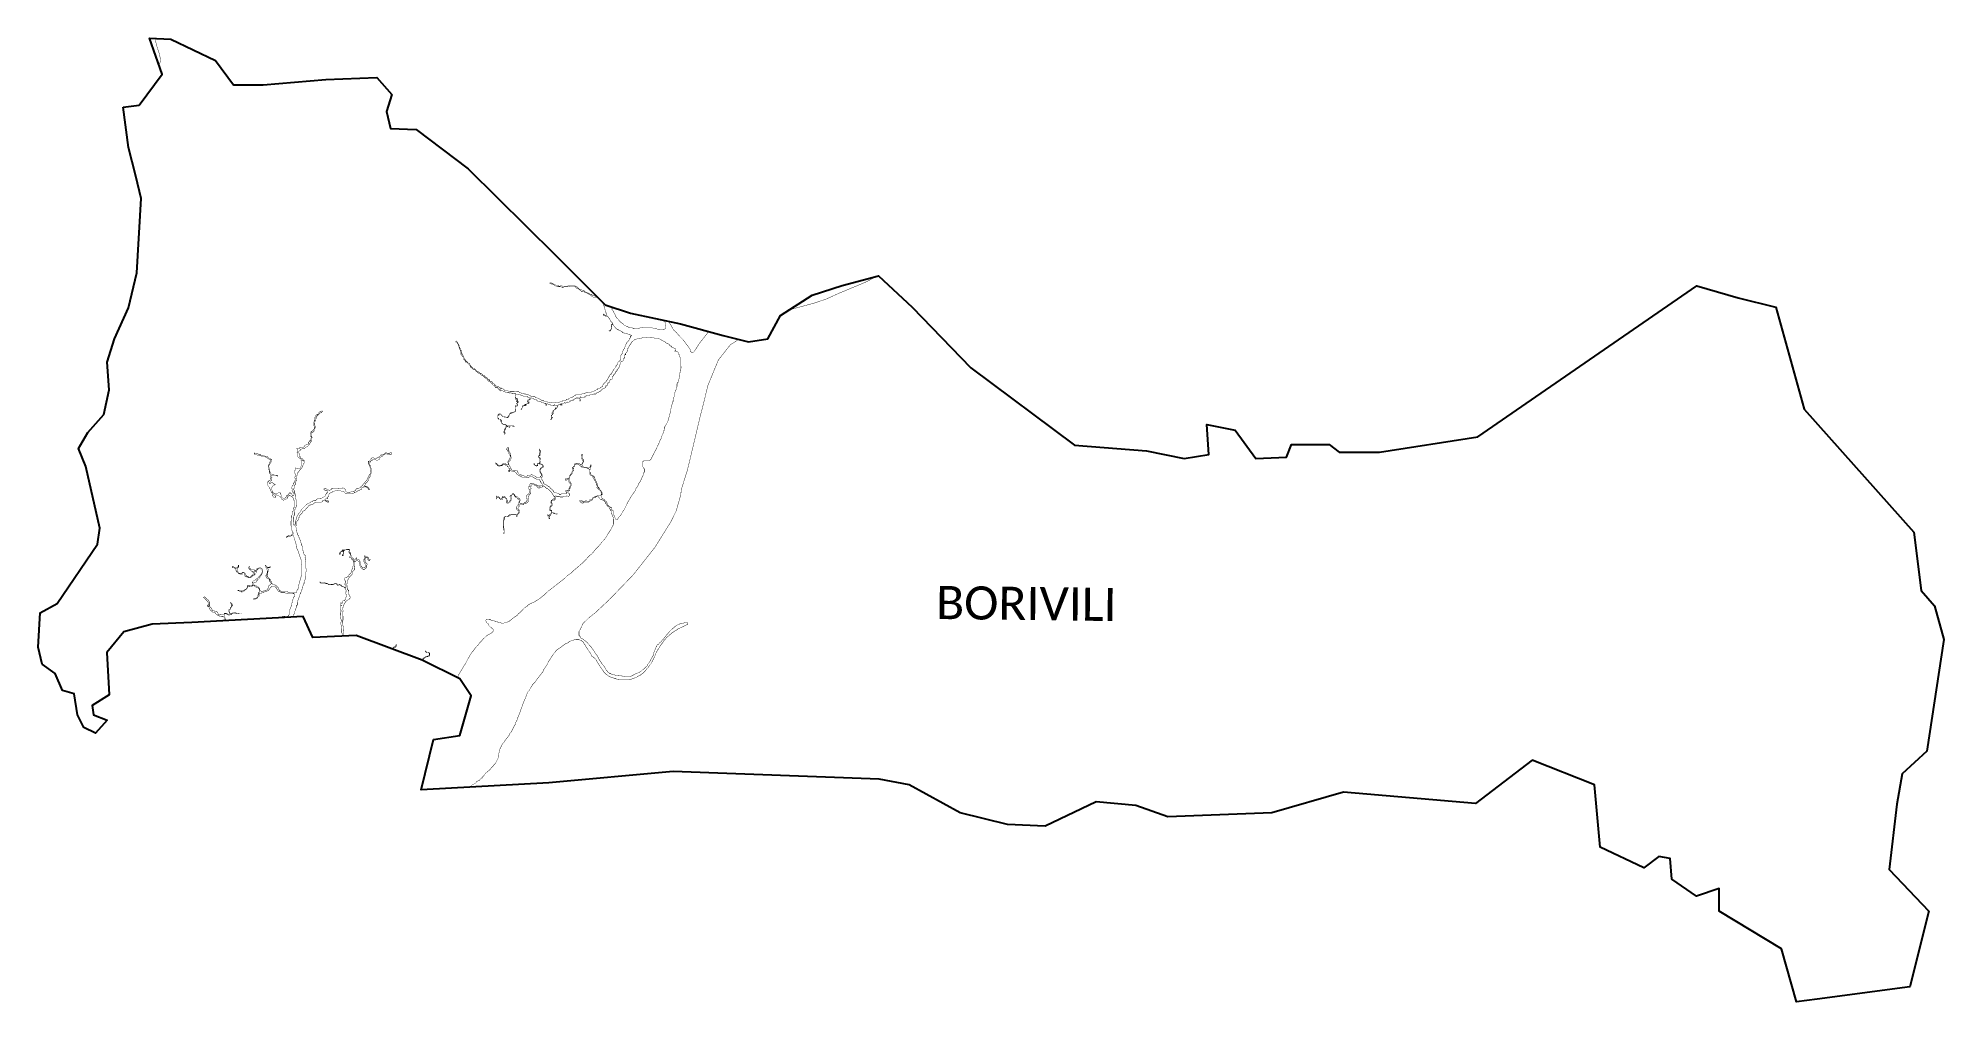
# Model space of a CAD drawing. Header units: metres. Extents: x 266208 to 280437, y 2124392 to 2131586.
import ezdxf

# ---------------------------------------------------------------- set-up
doc = ezdxf.new("R2010")
doc.units = ezdxf.units.M
doc.layers.add('LOW TIDE LINE', color=5, linetype='Continuous')
doc.layers.add('VILLAGE NAME', color=250, linetype='Continuous')
doc.styles.add('MtXpl_Calibri', font='calibri.ttf')

msp = doc.modelspace()

# ---------------------------------------------------------------- texts
at = {"layer": 'VILLAGE NAME', "style": 'MtXpl_Calibri'}
msp.add_text('BORIVILI', height=247.6, rotation=359.3415, dxfattribs=at).set_placement((272911, 2127250))

# ---------------------------------------------------------------- linework, layer by layer
at = {"color": 3}
for points in [[(266961, 2131087), (267135, 2131317), (267040, 2131586), (267199, 2131578), (267532, 2131420), (267667, 2131238), (267889, 2131238), (268357, 2131277), (268737, 2131293), (268848, 2131166), (268809, 2131039), (268840, 2130912), (269031, 2130904), (269419, 2130611), (270069, 2129969), (270442, 2129596), (270632, 2129533), (271005, 2129453), (271322, 2129366), (271512, 2129319), (271655, 2129342), (271750, 2129517), (271988, 2129668), (272210, 2129739), (272483, 2129812), (272735, 2129577), (273172, 2129126), (273947, 2128548), (274483, 2128505), (274765, 2128449), (274948, 2128477), (274934, 2128703), (275145, 2128660), (275300, 2128449), (275528, 2128458), (275566, 2128552), (275848, 2128552), (275923, 2128496), (276224, 2128496), (276957, 2128609), (278592, 2129737), (278901, 2129647), (279183, 2129577), (279394, 2128816), (280212, 2127899), (280268, 2127462), (280367, 2127349), (280437, 2127096), (280310, 2126264), (280127, 2126095), (280085, 2125869), (280028, 2125379), (280324, 2125069), (280184, 2124505), (279491, 2124412), (279338, 2124392), (279225, 2124787), (278760, 2125069), (278760, 2125238), (278591, 2125181), (278407, 2125308), (278393, 2125463), (278309, 2125477), (278196, 2125393), (277872, 2125548), (277829, 2126013), (277364, 2126196), (276941, 2125872), (275955, 2125957), (275419, 2125802), (274644, 2125773), (274404, 2125858), (274108, 2125886), (273727, 2125703), (273445, 2125717), (273093, 2125802), (272712, 2126013), (272487, 2126055), (270950, 2126112), (270020, 2126027), (269069, 2125976), (269160, 2126351), (269357, 2126380), (269442, 2126676), (269357, 2126803), (269075, 2126943), (268582, 2127127), (268258, 2127113), (268187, 2127268), (267356, 2127225), (267059, 2127211), (266848, 2127155), (266721, 2127000), (266739, 2126684), (266612, 2126605), (266620, 2126534), (266723, 2126494), (266636, 2126399), (266549, 2126439), (266501, 2126534), (266477, 2126692), (266390, 2126716), (266335, 2126843), (266239, 2126914), (266208, 2127041), (266224, 2127295), (266350, 2127366), (266652, 2127810), (266668, 2127929), (266565, 2128389), (266509, 2128524), (266580, 2128643), (266699, 2128778), (266739, 2128962), (266723, 2129168), (266779, 2129342), (266882, 2129572), (266945, 2129834), (266977, 2130389), (266937, 2130556), (266882, 2130770), (266842, 2131071)], [(266842, 2131071), (266961, 2131087)]]:
    msp.add_lwpolyline(points, dxfattribs=at)
at = {"layer": 'LOW TIDE LINE', "lineweight": 18}
for p, q in [((269841, 2128846), (269841, 2128850)), ((269841, 2128850), (269845, 2128850)), ((269845, 2128846), (269841, 2128846)), ((269845, 2128850), (269849, 2128850)), ((269849, 2128846), (269845, 2128846)), ((269849, 2128850), (269849, 2128846))]:
    msp.add_line(p, q, dxfattribs=at)
at = {"layer": 'LOW TIDE LINE', "const_width": 3}
for points in [[(267083, 2131584), (267084, 2131565), (267099, 2131509), (267114, 2131466), (267122, 2131422), (267112, 2131383)], [(270387, 2129651), (270378, 2129651), (270370, 2129651), (270366, 2129651), (270362, 2129651), (270354, 2129651), (270350, 2129655), (270347, 2129655), (270343, 2129659), (270331, 2129668), (270311, 2129680), (270303, 2129684), (270291, 2129688), (270287, 2129692), (270283, 2129692), (270279, 2129692), (270271, 2129696), (270267, 2129696), (270263, 2129696), (270260, 2129700), (270256, 2129701), (270252, 2129709), (270248, 2129709), (270248, 2129713), (270244, 2129713), (270232, 2129717), (270228, 2129721), (270220, 2129729), (270216, 2129729), (270212, 2129729), (270208, 2129733), (270204, 2129733), (270196, 2129733), (270192, 2129733), (270180, 2129733), (270176, 2129730), (270164, 2129730), (270160, 2129730), (270152, 2129730), (270149, 2129730), (270137, 2129730), (270129, 2129726), (270121, 2129726), (270113, 2129730), (270105, 2129731), (270097, 2129731), (270089, 2129731), (270081, 2129735), (270073, 2129735), (270069, 2129739), (270065, 2129739), (270061, 2129743), (270057, 2129747), (270053, 2129747), (270053, 2129751), (270049, 2129751), (270041, 2129751), (270037, 2129755), (270033, 2129756), (270029, 2129756), (270029, 2129760), (270026, 2129760), (270029, 2129760), (270033, 2129760), (270037, 2129759), (270041, 2129759), (270049, 2129755), (270057, 2129751), (270065, 2129747), (270073, 2129743), (270081, 2129739), (270093, 2129739), (270097, 2129735), (270101, 2129735), (270113, 2129738), (270117, 2129738), (270121, 2129738), (270121, 2129734), (270129, 2129734), (270133, 2129734), (270141, 2129734), (270145, 2129734), (270149, 2129734), (270153, 2129734), (270173, 2129738), (270216, 2129737), (270220, 2129733), (270228, 2129733), (270228, 2129729), (270232, 2129729), (270244, 2129717), (270248, 2129713), (270252, 2129713), (270256, 2129708), (270264, 2129708), (270272, 2129704), (270280, 2129704), (270283, 2129700), (270287, 2129700), (270291, 2129692), (270295, 2129692), (270295, 2129688), (270299, 2129688), (270311, 2129684), (270315, 2129684), (270319, 2129680), (270327, 2129676), (270331, 2129672), (270343, 2129671), (270347, 2129667), (270359, 2129663), (270363, 2129663), (270366, 2129659), (270379, 2129659)], [(269339, 2126812), (269350, 2126838), (269362, 2126858), (269374, 2126878), (269386, 2126898), (269399, 2126917), (269419, 2126957), (269427, 2126969), (269435, 2126984), (269444, 2126996), (269452, 2127008), (269460, 2127016), (269468, 2127028), (269480, 2127044), (269492, 2127055), (269504, 2127071), (269516, 2127083), (269529, 2127099), (269541, 2127110), (269553, 2127122), (269565, 2127130), (269569, 2127134), (269573, 2127134), (269589, 2127145), (269593, 2127145), (269597, 2127149), (269601, 2127153), (269605, 2127157), (269605, 2127161), (269605, 2127165), (269605, 2127169), (269605, 2127173), (269601, 2127177), (269598, 2127177), (269590, 2127189), (269586, 2127189), (269582, 2127193), (269578, 2127197), (269574, 2127201), (269574, 2127205), (269574, 2127209), (269570, 2127209), (269570, 2127213), (269566, 2127214), (269558, 2127222), (269558, 2127226), (269554, 2127230), (269551, 2127234), (269551, 2127238), (269551, 2127242), (269555, 2127246), (269559, 2127245), (269559, 2127249), (269563, 2127249), (269567, 2127249), (269575, 2127249), (269579, 2127245), (269583, 2127245), (269587, 2127245), (269590, 2127241), (269594, 2127241), (269598, 2127237), (269606, 2127237), (269610, 2127237), (269622, 2127233), (269630, 2127232), (269634, 2127232), (269638, 2127228), (269654, 2127224), (269662, 2127224), (269666, 2127220), (269670, 2127220), (269674, 2127220), (269678, 2127220), (269686, 2127220), (269694, 2127224), (269706, 2127223), (269710, 2127227), (269718, 2127231), (269726, 2127231), (269730, 2127239), (269738, 2127243), (269742, 2127247), (269766, 2127266), (269774, 2127270), (269786, 2127278), (269794, 2127290), (269806, 2127298), (269831, 2127325), (269843, 2127337), (269851, 2127341), (269859, 2127345), (269863, 2127353), (269871, 2127356), (269875, 2127360), (269883, 2127364), (269891, 2127368), (269919, 2127380), (269927, 2127387), (269935, 2127391), (269943, 2127395), (269951, 2127403), (269959, 2127407), (269967, 2127415), (269983, 2127426), (270016, 2127458), (270032, 2127470), (270137, 2127552), (270161, 2127575), (270185, 2127591), (270209, 2127614), (270233, 2127634), (270254, 2127653), (270274, 2127669), (270294, 2127689), (270310, 2127708), (270326, 2127724), (270342, 2127736), (270355, 2127752), (270367, 2127767), (270379, 2127779), (270391, 2127791), (270419, 2127826), (270431, 2127838), (270444, 2127854), (270452, 2127866), (270460, 2127881), (270468, 2127893), (270476, 2127905), (270480, 2127913), (270484, 2127917), (270488, 2127925), (270497, 2127945), (270501, 2127949), (270501, 2127957), (270505, 2127960), (270505, 2127964), (270505, 2127972), (270505, 2127976), (270505, 2127980), (270505, 2127984), (270505, 2127988), (270505, 2127996), (270502, 2128008), (270498, 2128016), (270494, 2128028), (270490, 2128036), (270486, 2128044), (270486, 2128048), (270486, 2128056), (270482, 2128060), (270483, 2128064), (270479, 2128068), (270475, 2128076), (270471, 2128080), (270471, 2128084), (270459, 2128093), (270455, 2128097), (270455, 2128101), (270451, 2128105), (270451, 2128109), (270451, 2128113), (270447, 2128113), (270443, 2128113), (270443, 2128117), (270444, 2128121), (270440, 2128125), (270436, 2128129), (270432, 2128133), (270428, 2128137), (270424, 2128137), (270420, 2128141), (270412, 2128141), (270408, 2128145), (270404, 2128145), (270400, 2128149), (270396, 2128153), (270396, 2128157), (270392, 2128161), (270388, 2128165), (270384, 2128165), (270380, 2128165), (270376, 2128161), (270372, 2128162), (270368, 2128158), (270368, 2128154), (270364, 2128154), (270356, 2128154), (270352, 2128154), (270352, 2128150), (270348, 2128150), (270348, 2128146), (270344, 2128138), (270340, 2128134), (270332, 2128134), (270328, 2128130), (270320, 2128126), (270320, 2128122), (270316, 2128123), (270312, 2128123), (270304, 2128119), (270300, 2128119), (270292, 2128123), (270288, 2128123), (270284, 2128123), (270280, 2128123), (270280, 2128119), (270276, 2128115), (270272, 2128115), (270268, 2128115), (270268, 2128119), (270260, 2128123), (270256, 2128123), (270256, 2128127), (270253, 2128127), (270249, 2128131), (270249, 2128135), (270253, 2128135), (270257, 2128135), (270261, 2128135), (270265, 2128131), (270272, 2128131), (270272, 2128127), (270276, 2128127), (270276, 2128123), (270280, 2128127), (270284, 2128127), (270288, 2128123), (270288, 2128127), (270292, 2128127), (270292, 2128131), (270296, 2128131), (270300, 2128131), (270304, 2128131), (270308, 2128127), (270312, 2128127), (270316, 2128127), (270320, 2128130), (270324, 2128130), (270324, 2128134), (270328, 2128138), (270328, 2128142), (270332, 2128142), (270336, 2128142), (270340, 2128142), (270344, 2128146), (270348, 2128150), (270348, 2128154), (270352, 2128154), (270356, 2128158), (270360, 2128158), (270361, 2128162), (270364, 2128162), (270369, 2128166), (270373, 2128166), (270376, 2128165), (270381, 2128169), (270385, 2128169), (270389, 2128173), (270393, 2128173), (270401, 2128173), (270404, 2128173), (270408, 2128173), (270409, 2128177), (270413, 2128177), (270413, 2128181), (270413, 2128185), (270413, 2128189), (270413, 2128193), (270413, 2128197), (270409, 2128197), (270409, 2128201), (270409, 2128205), (270405, 2128209), (270401, 2128209), (270401, 2128213), (270401, 2128217), (270397, 2128217), (270393, 2128217), (270393, 2128221), (270393, 2128225), (270389, 2128225), (270385, 2128225), (270381, 2128229), (270377, 2128229), (270381, 2128233), (270382, 2128237), (270382, 2128241), (270382, 2128245), (270378, 2128249), (270378, 2128253), (270378, 2128257), (270374, 2128265), (270370, 2128269), (270366, 2128277), (270366, 2128281), (270362, 2128285), (270362, 2128289), (270362, 2128293), (270358, 2128293), (270355, 2128297), (270355, 2128301), (270351, 2128305), (270351, 2128309), (270351, 2128313), (270351, 2128317), (270347, 2128317), (270347, 2128321), (270339, 2128321), (270335, 2128321), (270331, 2128325), (270327, 2128329), (270327, 2128333), (270327, 2128341), (270327, 2128345), (270327, 2128349), (270327, 2128353), (270328, 2128357), (270328, 2128361), (270328, 2128365), (270324, 2128365), (270320, 2128369), (270304, 2128378), (270296, 2128378), (270284, 2128382), (270268, 2128382), (270264, 2128390), (270260, 2128390), (270256, 2128394), (270248, 2128398), (270245, 2128402), (270241, 2128402), (270241, 2128406), (270237, 2128406), (270233, 2128407), (270225, 2128407), (270221, 2128403), (270217, 2128403), (270213, 2128399), (270213, 2128391), (270212, 2128387), (270209, 2128387), (270204, 2128383), (270200, 2128379), (270200, 2128375), (270204, 2128375), (270204, 2128371), (270208, 2128371), (270208, 2128367), (270208, 2128363), (270208, 2128359), (270204, 2128359), (270204, 2128355), (270200, 2128351), (270200, 2128347), (270196, 2128339), (270196, 2128335), (270192, 2128335), (270192, 2128331), (270184, 2128324), (270180, 2128320), (270180, 2128316), (270176, 2128312), (270175, 2128304), (270175, 2128300), (270171, 2128296), (270175, 2128292), (270175, 2128288), (270175, 2128284), (270175, 2128280), (270179, 2128276), (270183, 2128268), (270187, 2128264), (270187, 2128260), (270187, 2128256), (270187, 2128252), (270187, 2128248), (270186, 2128240), (270182, 2128240), (270182, 2128236), (270182, 2128228), (270178, 2128228), (270178, 2128224), (270178, 2128216), (270178, 2128212), (270178, 2128208), (270174, 2128208), (270166, 2128204), (270162, 2128200), (270162, 2128196), (270162, 2128192), (270166, 2128192), (270170, 2128188), (270174, 2128188), (270174, 2128184), (270174, 2128180), (270174, 2128176), (270174, 2128172), (270169, 2128164), (270158, 2128169), (270154, 2128169), (270150, 2128165), (270146, 2128165), (270142, 2128165), (270138, 2128165), (270134, 2128165), (270130, 2128165), (270126, 2128161), (270122, 2128161), (270118, 2128161), (270114, 2128161), (270110, 2128161), (270106, 2128161), (270102, 2128162), (270102, 2128165), (270094, 2128166), (270090, 2128166), (270086, 2128166), (270082, 2128166), (270078, 2128166), (270074, 2128170), (270070, 2128170), (270070, 2128166), (270070, 2128162), (270074, 2128158), (270074, 2128154), (270070, 2128150), (270070, 2128146), (270070, 2128142), (270066, 2128142), (270066, 2128138), (270062, 2128138), (270054, 2128138), (270050, 2128138), (270046, 2128138), (270046, 2128134), (270042, 2128135), (270042, 2128131), (270041, 2128127), (270041, 2128123), (270041, 2128119), (270045, 2128115), (270045, 2128111), (270045, 2128107), (270045, 2128103), (270045, 2128099), (270045, 2128095), (270037, 2128091), (270037, 2128087), (270033, 2128083), (270033, 2128079), (270033, 2128075), (270033, 2128071), (270033, 2128067), (270037, 2128063), (270041, 2128063), (270040, 2128059), (270044, 2128059), (270044, 2128055), (270044, 2128051), (270044, 2128047), (270048, 2128043), (270052, 2128043), (270056, 2128043), (270060, 2128043), (270064, 2128039), (270068, 2128035), (270072, 2128034), (270076, 2128034), (270080, 2128034), (270084, 2128038), (270084, 2128034), (270080, 2128034), (270076, 2128034), (270072, 2128034), (270068, 2128035), (270064, 2128035), (270060, 2128039), (270056, 2128039), (270052, 2128043), (270048, 2128043), (270044, 2128043), (270040, 2128039), (270040, 2128035), (270036, 2128031), (270036, 2128027), (270032, 2128023), (270028, 2128019), (270024, 2128019), (270024, 2128015), (270028, 2128011), (270028, 2128003), (270028, 2127999), (270024, 2127999), (270024, 2128003), (270020, 2128003), (270020, 2128007), (270024, 2128011), (270024, 2128015), (270020, 2128019), (270016, 2128019), (270012, 2128019), (270008, 2128023), (270008, 2128027), (270012, 2128027), (270016, 2128027), (270016, 2128023), (270020, 2128023), (270024, 2128019), (270024, 2128023), (270024, 2128027), (270028, 2128027), (270028, 2128031), (270032, 2128031), (270036, 2128035), (270036, 2128039), (270040, 2128043), (270040, 2128047), (270040, 2128051), (270040, 2128055), (270040, 2128059), (270036, 2128059), (270032, 2128059), (270029, 2128059), (270029, 2128063), (270025, 2128067), (270025, 2128071), (270025, 2128075), (270025, 2128079), (270029, 2128083), (270029, 2128087), (270037, 2128095), (270037, 2128099), (270041, 2128099), (270041, 2128103), (270041, 2128107), (270041, 2128111), (270037, 2128115), (270037, 2128119), (270037, 2128123), (270037, 2128127), (270038, 2128131), (270038, 2128135), (270042, 2128138), (270046, 2128138), (270050, 2128142), (270054, 2128146), (270062, 2128146), (270066, 2128146), (270066, 2128150), (270066, 2128154), (270066, 2128158), (270066, 2128162), (270066, 2128166), (270062, 2128166), (270058, 2128166), (270058, 2128170), (270054, 2128170), (270054, 2128178), (270050, 2128178), (270046, 2128186), (270042, 2128194), (270039, 2128198), (270035, 2128202), (270031, 2128206), (270027, 2128210), (270023, 2128214), (270019, 2128214), (270019, 2128218), (270011, 2128223), (270007, 2128223), (270003, 2128227), (269999, 2128231), (269995, 2128231), (269995, 2128235), (269987, 2128239), (269983, 2128243), (269979, 2128243), (269975, 2128243), (269975, 2128239), (269971, 2128239), (269971, 2128235), (269967, 2128235), (269963, 2128231), (269959, 2128231), (269955, 2128235), (269955, 2128231), (269951, 2128231), (269951, 2128227), (269947, 2128227), (269943, 2128228), (269943, 2128232), (269939, 2128232), (269935, 2128232), (269936, 2128236), (269928, 2128244), (269924, 2128244), (269920, 2128248), (269916, 2128248), (269912, 2128252), (269908, 2128252), (269900, 2128252), (269896, 2128252), (269892, 2128252), (269888, 2128248), (269888, 2128244), (269888, 2128240), (269884, 2128240), (269884, 2128236), (269884, 2128232), (269888, 2128228), (269888, 2128224), (269887, 2128216), (269887, 2128212), (269887, 2128208), (269887, 2128204), (269887, 2128200), (269887, 2128196), (269887, 2128193), (269883, 2128189), (269883, 2128185), (269879, 2128181), (269875, 2128177), (269875, 2128173), (269871, 2128173), (269871, 2128169), (269871, 2128165), (269867, 2128161), (269867, 2128157), (269867, 2128153), (269870, 2128141), (269870, 2128137), (269870, 2128133), (269870, 2128129), (269866, 2128129), (269866, 2128125), (269862, 2128121), (269858, 2128121), (269854, 2128113), (269850, 2128113), (269842, 2128114), (269838, 2128114), (269834, 2128110), (269834, 2128106), (269830, 2128106), (269826, 2128102), (269822, 2128102), (269818, 2128102), (269814, 2128102), (269810, 2128102), (269806, 2128102), (269802, 2128102), (269798, 2128102), (269798, 2128098), (269798, 2128094), (269798, 2128090), (269798, 2128086), (269794, 2128078), (269790, 2128078), (269790, 2128074), (269790, 2128070), (269794, 2128070), (269794, 2128066), (269798, 2128066), (269802, 2128062), (269802, 2128058), (269801, 2128054), (269801, 2128050), (269801, 2128046), (269801, 2128042), (269797, 2128039), (269789, 2128031), (269785, 2128027), (269785, 2128023), (269785, 2128019), (269785, 2128015), (269781, 2128015), (269781, 2128019), (269777, 2128019), (269777, 2128023), (269777, 2128027), (269773, 2128027), (269765, 2128027), (269761, 2128027), (269757, 2128027), (269753, 2128027), (269749, 2128027), (269745, 2128027), (269741, 2128027), (269737, 2128027), (269733, 2128024), (269729, 2128024), (269725, 2128020), (269721, 2128016), (269717, 2128012), (269713, 2128012), (269709, 2128012), (269705, 2128012), (269701, 2128012), (269697, 2128012), (269693, 2128012), (269689, 2128008), (269689, 2128004), (269689, 2128000), (269689, 2127992), (269685, 2127984), (269685, 2127976), (269685, 2127968), (269685, 2127961), (269685, 2127953), (269684, 2127941), (269684, 2127929), (269688, 2127925), (269688, 2127913), (269688, 2127909), (269688, 2127901), (269688, 2127897), (269688, 2127893), (269688, 2127889), (269684, 2127889), (269684, 2127893), (269688, 2127897), (269688, 2127901), (269688, 2127905), (269684, 2127917), (269684, 2127921), (269680, 2127941), (269681, 2127953), (269681, 2127965), (269681, 2127973), (269681, 2127980), (269681, 2127988), (269685, 2127996), (269685, 2128004), (269685, 2128008), (269689, 2128008), (269689, 2128012), (269693, 2128016), (269697, 2128016), (269705, 2128012), (269709, 2128012), (269709, 2128016), (269713, 2128016), (269717, 2128020), (269717, 2128024), (269721, 2128024), (269725, 2128028), (269737, 2128031), (269741, 2128031), (269745, 2128031), (269749, 2128031), (269753, 2128031), (269757, 2128031), (269765, 2128031), (269769, 2128031), (269773, 2128031), (269777, 2128031), (269781, 2128031), (269785, 2128027), (269785, 2128031), (269789, 2128031), (269789, 2128035), (269789, 2128039), (269793, 2128043), (269797, 2128042), (269797, 2128046), (269797, 2128050), (269797, 2128054), (269798, 2128058), (269794, 2128062), (269786, 2128063), (269782, 2128067), (269782, 2128071), (269778, 2128075), (269778, 2128079), (269782, 2128083), (269782, 2128087), (269782, 2128091), (269786, 2128094), (269790, 2128098), (269790, 2128102), (269794, 2128106), (269794, 2128110), (269794, 2128114), (269798, 2128118), (269798, 2128122), (269799, 2128130), (269799, 2128134), (269799, 2128138), (269795, 2128142), (269795, 2128146), (269791, 2128146), (269791, 2128150), (269783, 2128154), (269775, 2128158), (269771, 2128162), (269767, 2128162), (269767, 2128166), (269767, 2128170), (269763, 2128170), (269763, 2128174), (269759, 2128178), (269756, 2128179), (269752, 2128179), (269748, 2128179), (269744, 2128175), (269743, 2128171), (269743, 2128167), (269743, 2128163), (269743, 2128155), (269739, 2128151), (269739, 2128143), (269739, 2128139), (269739, 2128135), (269735, 2128135), (269731, 2128131), (269731, 2128127), (269731, 2128123), (269727, 2128123), (269723, 2128123), (269719, 2128119), (269719, 2128115), (269715, 2128115), (269711, 2128115), (269707, 2128116), (269707, 2128119), (269703, 2128124), (269703, 2128128), (269707, 2128135), (269707, 2128139), (269707, 2128143), (269703, 2128147), (269699, 2128151), (269691, 2128156), (269687, 2128156), (269683, 2128156), (269680, 2128156), (269676, 2128156), (269675, 2128152), (269675, 2128144), (269671, 2128140), (269667, 2128140), (269663, 2128140), (269659, 2128144), (269656, 2128148), (269652, 2128148), (269648, 2128156), (269648, 2128160), (269644, 2128160), (269640, 2128160), (269636, 2128160), (269636, 2128156), (269632, 2128156), (269632, 2128152), (269632, 2128148), (269628, 2128153), (269632, 2128156), (269632, 2128160), (269632, 2128164), (269628, 2128164), (269632, 2128168), (269632, 2128164), (269640, 2128164), (269644, 2128164), (269648, 2128164), (269648, 2128160), (269652, 2128160), (269652, 2128156), (269656, 2128152), (269656, 2128148), (269659, 2128148), (269663, 2128148), (269667, 2128148), (269668, 2128152), (269671, 2128152), (269672, 2128160), (269672, 2128164), (269676, 2128164), (269676, 2128168), (269680, 2128168), (269684, 2128168), (269688, 2128168), (269688, 2128164), (269692, 2128164), (269699, 2128155), (269703, 2128151), (269707, 2128147), (269707, 2128143), (269711, 2128139), (269711, 2128135), (269707, 2128131), (269711, 2128127), (269711, 2128123), (269715, 2128119), (269719, 2128119), (269723, 2128123), (269727, 2128127), (269731, 2128131), (269731, 2128135), (269735, 2128139), (269735, 2128143), (269735, 2128147), (269735, 2128151), (269735, 2128155), (269735, 2128163), (269731, 2128163), (269732, 2128171), (269735, 2128171), (269736, 2128175), (269740, 2128175), (269744, 2128175), (269744, 2128179), (269748, 2128183), (269748, 2128187), (269752, 2128187), (269756, 2128186), (269760, 2128186), (269760, 2128182), (269764, 2128182), (269763, 2128178), (269767, 2128170), (269771, 2128170), (269771, 2128166), (269775, 2128166), (269787, 2128162), (269791, 2128158), (269795, 2128154), (269803, 2128150), (269803, 2128146), (269803, 2128142), (269807, 2128142), (269807, 2128138), (269807, 2128134), (269803, 2128126), (269802, 2128122), (269802, 2128118), (269806, 2128114), (269810, 2128110), (269814, 2128110), (269818, 2128114), (269826, 2128114), (269834, 2128114), (269838, 2128118), (269842, 2128118), (269842, 2128121), (269846, 2128121), (269850, 2128125), (269854, 2128129), (269858, 2128133), (269858, 2128137), (269858, 2128141), (269859, 2128145), (269859, 2128149), (269855, 2128153), (269851, 2128153), (269851, 2128157), (269851, 2128161), (269855, 2128165), (269855, 2128169), (269859, 2128177), (269863, 2128177), (269867, 2128181), (269871, 2128185), (269875, 2128189), (269875, 2128193), (269879, 2128201), (269879, 2128205), (269879, 2128209), (269879, 2128213), (269880, 2128217), (269876, 2128217), (269872, 2128221), (269872, 2128225), (269872, 2128229), (269872, 2128233), (269872, 2128237), (269872, 2128241), (269876, 2128240), (269880, 2128244), (269880, 2128248), (269880, 2128252), (269880, 2128256), (269884, 2128260), (269888, 2128260), (269888, 2128264), (269892, 2128264), (269896, 2128264), (269900, 2128264), (269904, 2128260), (269908, 2128260), (269916, 2128256), (269920, 2128256), (269928, 2128252), (269932, 2128248), (269936, 2128248), (269944, 2128243), (269952, 2128243), (269960, 2128243), (269964, 2128247), (269968, 2128247), (269972, 2128247), (269972, 2128251), (269972, 2128255), (269972, 2128259), (269968, 2128259), (269968, 2128263), (269964, 2128267), (269960, 2128271), (269960, 2128279), (269956, 2128279), (269956, 2128283), (269952, 2128287), (269952, 2128291), (269948, 2128291), (269948, 2128295), (269944, 2128295), (269940, 2128295), (269936, 2128295), (269932, 2128295), (269928, 2128295), (269924, 2128296), (269921, 2128300), (269917, 2128300), (269913, 2128304), (269909, 2128304), (269905, 2128304), (269901, 2128312), (269897, 2128312), (269893, 2128312), (269885, 2128312), (269881, 2128312), (269877, 2128312), (269869, 2128308), (269869, 2128304), (269865, 2128304), (269861, 2128304), (269853, 2128309), (269849, 2128309), (269845, 2128309), (269833, 2128309), (269829, 2128309), (269825, 2128309), (269821, 2128309), (269817, 2128313), (269809, 2128313), (269805, 2128317), (269797, 2128321), (269793, 2128325), (269786, 2128329), (269778, 2128337), (269778, 2128341), (269770, 2128346), (269766, 2128350), (269762, 2128350), (269758, 2128354), (269746, 2128354), (269742, 2128354), (269738, 2128358), (269734, 2128358), (269726, 2128354), (269726, 2128350), (269722, 2128350), (269718, 2128358), (269722, 2128358), (269726, 2128358), (269726, 2128362), (269730, 2128362), (269730, 2128366), (269730, 2128370), (269726, 2128370), (269727, 2128374), (269723, 2128374), (269723, 2128378), (269719, 2128382), (269719, 2128386), (269711, 2128386), (269711, 2128390), (269711, 2128394), (269707, 2128394), (269703, 2128394), (269699, 2128394), (269699, 2128398), (269699, 2128402), (269695, 2128402), (269691, 2128406), (269687, 2128403), (269683, 2128403), (269679, 2128403), (269675, 2128403), (269675, 2128399), (269675, 2128395), (269671, 2128395), (269663, 2128395), (269655, 2128391), (269651, 2128391), (269647, 2128391), (269643, 2128395), (269639, 2128395), (269635, 2128395), (269635, 2128399), (269631, 2128407), (269627, 2128407), (269628, 2128411), (269624, 2128411), (269624, 2128415), (269631, 2128411), (269639, 2128403), (269643, 2128399), (269647, 2128399), (269651, 2128395), (269659, 2128395), (269663, 2128399), (269667, 2128399), (269671, 2128399), (269671, 2128403), (269675, 2128407), (269679, 2128407), (269683, 2128407), (269683, 2128411), (269687, 2128410), (269691, 2128410), (269695, 2128410), (269703, 2128406), (269703, 2128402), (269707, 2128402), (269711, 2128402), (269715, 2128402), (269719, 2128402), (269719, 2128406), (269719, 2128410), (269715, 2128418), (269715, 2128422), (269715, 2128426), (269719, 2128426), (269719, 2128430), (269723, 2128438), (269727, 2128442), (269728, 2128450), (269732, 2128454), (269732, 2128462), (269732, 2128466), (269732, 2128470), (269732, 2128474), (269728, 2128474), (269728, 2128478), (269728, 2128482), (269724, 2128486), (269720, 2128490), (269720, 2128498), (269720, 2128502), (269716, 2128502), (269716, 2128506), (269709, 2128510), (269709, 2128514), (269705, 2128514), (269705, 2128518), (269705, 2128522), (269709, 2128522), (269709, 2128526), (269709, 2128530), (269713, 2128530), (269717, 2128530), (269721, 2128529), (269721, 2128526), (269721, 2128522), (269721, 2128514), (269721, 2128510), (269720, 2128506), (269724, 2128506), (269728, 2128498), (269728, 2128494), (269732, 2128489), (269732, 2128486), (269736, 2128477), (269736, 2128470), (269736, 2128466), (269740, 2128458), (269740, 2128450), (269736, 2128446), (269735, 2128442), (269735, 2128438), (269731, 2128434), (269727, 2128434), (269727, 2128430), (269723, 2128426), (269723, 2128422), (269723, 2128418), (269723, 2128414), (269723, 2128410), (269723, 2128406), (269723, 2128402), (269727, 2128398), (269727, 2128394), (269731, 2128390), (269731, 2128386), (269735, 2128382), (269735, 2128378), (269738, 2128370), (269742, 2128370), (269742, 2128366), (269746, 2128362), (269750, 2128362), (269754, 2128362), (269758, 2128362), (269758, 2128358), (269762, 2128358), (269774, 2128357), (269778, 2128357), (269782, 2128357), (269786, 2128357), (269786, 2128353), (269790, 2128353), (269790, 2128349), (269790, 2128341), (269794, 2128341), (269794, 2128337), (269798, 2128333), (269802, 2128329), (269805, 2128329), (269809, 2128325), (269817, 2128325), (269825, 2128321), (269833, 2128321), (269837, 2128317), (269841, 2128317), (269845, 2128317), (269857, 2128316), (269861, 2128320), (269865, 2128320), (269877, 2128324), (269885, 2128324), (269889, 2128328), (269893, 2128328), (269901, 2128324), (269905, 2128324), (269909, 2128324), (269917, 2128316), (269925, 2128311), (269929, 2128307), (269933, 2128307), (269941, 2128307), (269945, 2128307), (269949, 2128307), (269953, 2128307), (269956, 2128307), (269957, 2128311), (269957, 2128315), (269961, 2128315), (269965, 2128319), (269965, 2128323), (269965, 2128327), (269965, 2128331), (269961, 2128335), (269957, 2128343), (269957, 2128347), (269953, 2128347), (269953, 2128355), (269953, 2128359), (269953, 2128363), (269953, 2128367), (269957, 2128371), (269957, 2128375), (269961, 2128375), (269962, 2128379), (269970, 2128382), (269974, 2128382), (269974, 2128386), (269974, 2128390), (269978, 2128390), (269978, 2128394), (269974, 2128394), (269974, 2128398), (269970, 2128402), (269966, 2128402), (269966, 2128406), (269962, 2128406), (269958, 2128407), (269950, 2128407), (269946, 2128411), (269942, 2128411), (269938, 2128407), (269938, 2128403), (269938, 2128399), (269938, 2128395), (269934, 2128395), (269930, 2128391), (269926, 2128391), (269926, 2128395), (269922, 2128395), (269918, 2128395), (269918, 2128399), (269914, 2128399), (269910, 2128403), (269910, 2128407), (269910, 2128411), (269914, 2128411), (269914, 2128407), (269914, 2128403), (269918, 2128399), (269922, 2128395), (269926, 2128395), (269930, 2128395), (269934, 2128399), (269938, 2128399), (269938, 2128403), (269934, 2128407), (269938, 2128411), (269942, 2128411), (269950, 2128415), (269950, 2128419), (269954, 2128419), (269954, 2128423), (269954, 2128430), (269954, 2128434), (269954, 2128438), (269954, 2128442), (269955, 2128446), (269955, 2128450), (269951, 2128450), (269947, 2128454), (269947, 2128458), (269943, 2128459), (269943, 2128463), (269943, 2128466), (269947, 2128470), (269951, 2128474), (269951, 2128478), (269951, 2128482), (269951, 2128486), (269951, 2128490), (269955, 2128494), (269955, 2128498), (269955, 2128502), (269955, 2128506), (269951, 2128506), (269948, 2128510), (269948, 2128514), (269948, 2128518), (269948, 2128522), (269948, 2128518), (269948, 2128514), (269952, 2128514), (269955, 2128510), (269959, 2128506), (269959, 2128502), (269959, 2128498), (269959, 2128494), (269955, 2128490), (269955, 2128486), (269955, 2128482), (269955, 2128478), (269955, 2128474), (269955, 2128470), (269951, 2128470), (269947, 2128466), (269947, 2128462), (269947, 2128458), (269951, 2128458), (269955, 2128454), (269955, 2128450), (269959, 2128446), (269958, 2128442), (269958, 2128438), (269954, 2128434), (269954, 2128430), (269958, 2128426), (269958, 2128422), (269958, 2128418), (269954, 2128419), (269950, 2128419), (269950, 2128415), (269950, 2128411), (269954, 2128411), (269958, 2128411), (269966, 2128406), (269970, 2128406), (269974, 2128402), (269974, 2128398), (269978, 2128398), (269978, 2128394), (269978, 2128390), (269982, 2128390), (269982, 2128386), (269977, 2128382), (269974, 2128382), (269969, 2128378), (269965, 2128375), (269961, 2128367), (269957, 2128363), (269957, 2128359), (269957, 2128355), (269961, 2128351), (269961, 2128347), (269961, 2128343), (269965, 2128339), (269969, 2128331), (269973, 2128327), (269973, 2128323), (269973, 2128319), (269973, 2128315), (269972, 2128311), (269968, 2128307), (269964, 2128307), (269964, 2128303), (269964, 2128299), (269964, 2128295), (269968, 2128295), (269972, 2128291), (269972, 2128287), (269976, 2128279), (269980, 2128275), (269980, 2128271), (269980, 2128267), (269984, 2128263), (269984, 2128259), (269988, 2128259), (269988, 2128255), (269992, 2128255), (269999, 2128251), (270003, 2128251), (270007, 2128247), (270011, 2128246), (270019, 2128238), (270023, 2128238), (270027, 2128234), (270031, 2128230), (270035, 2128222), (270039, 2128222), (270043, 2128218), (270047, 2128214), (270055, 2128206), (270054, 2128202), (270058, 2128198), (270066, 2128194), (270070, 2128194), (270082, 2128190), (270086, 2128190), (270090, 2128190), (270098, 2128185), (270098, 2128181), (270102, 2128181), (270106, 2128181), (270110, 2128181), (270114, 2128185), (270122, 2128185), (270126, 2128185), (270138, 2128185), (270142, 2128185), (270146, 2128185), (270150, 2128185), (270154, 2128189), (270154, 2128193), (270154, 2128197), (270150, 2128201), (270146, 2128205), (270146, 2128209), (270150, 2128209), (270158, 2128208), (270162, 2128208), (270166, 2128212), (270170, 2128212), (270170, 2128216), (270170, 2128220), (270170, 2128224), (270174, 2128224), (270174, 2128228), (270178, 2128228), (270178, 2128232), (270178, 2128240), (270183, 2128248), (270183, 2128252), (270183, 2128256), (270183, 2128260), (270183, 2128264), (270179, 2128264), (270175, 2128264), (270175, 2128268), (270171, 2128272), (270171, 2128276), (270171, 2128284), (270171, 2128288), (270167, 2128292), (270163, 2128292), (270155, 2128288), (270147, 2128288), (270143, 2128288), (270143, 2128292), (270143, 2128296), (270147, 2128296), (270151, 2128296), (270155, 2128296), (270159, 2128296), (270163, 2128296), (270163, 2128300), (270167, 2128300), (270171, 2128304), (270176, 2128312), (270176, 2128320), (270180, 2128324), (270184, 2128332), (270188, 2128335), (270188, 2128339), (270192, 2128343), (270192, 2128347), (270196, 2128351), (270196, 2128355), (270196, 2128359), (270196, 2128367), (270196, 2128371), (270196, 2128375), (270196, 2128379), (270200, 2128383), (270205, 2128387), (270209, 2128391), (270213, 2128399), (270213, 2128403), (270213, 2128407), (270217, 2128407), (270217, 2128411), (270221, 2128411), (270225, 2128411), (270229, 2128411), (270233, 2128410), (270233, 2128414), (270237, 2128414), (270241, 2128414), (270245, 2128410), (270249, 2128410), (270253, 2128410), (270253, 2128406), (270257, 2128402), (270260, 2128402), (270269, 2128410), (270273, 2128414), (270273, 2128418), (270277, 2128422), (270277, 2128426), (270273, 2128430), (270273, 2128434), (270269, 2128438), (270269, 2128442), (270265, 2128450), (270265, 2128458), (270265, 2128462), (270265, 2128466), (270262, 2128474), (270266, 2128474), (270266, 2128478), (270270, 2128478), (270274, 2128478), (270273, 2128474), (270273, 2128470), (270269, 2128470), (270269, 2128466), (270269, 2128462), (270269, 2128458), (270269, 2128454), (270269, 2128450), (270269, 2128446), (270273, 2128446), (270277, 2128442), (270281, 2128438), (270281, 2128434), (270281, 2128426), (270277, 2128422), (270277, 2128418), (270273, 2128410), (270269, 2128406), (270268, 2128402), (270268, 2128398), (270272, 2128398), (270272, 2128394), (270272, 2128390), (270272, 2128386), (270276, 2128386), (270280, 2128386), (270288, 2128382), (270292, 2128382), (270300, 2128382), (270304, 2128382), (270312, 2128377), (270316, 2128377), (270320, 2128377), (270320, 2128381), (270324, 2128381), (270328, 2128381), (270328, 2128385), (270332, 2128389), (270332, 2128393), (270332, 2128397), (270332, 2128401), (270336, 2128401), (270336, 2128397), (270336, 2128393), (270336, 2128389), (270332, 2128385), (270328, 2128381), (270332, 2128377), (270332, 2128373), (270332, 2128369), (270328, 2128365), (270328, 2128361), (270327, 2128353), (270327, 2128349), (270331, 2128345), (270331, 2128337), (270335, 2128333), (270335, 2128329), (270335, 2128325), (270339, 2128325), (270339, 2128321), (270343, 2128321), (270347, 2128321), (270351, 2128321), (270351, 2128317), (270355, 2128317), (270359, 2128313), (270363, 2128309), (270363, 2128301), (270366, 2128297), (270370, 2128293), (270370, 2128285), (270382, 2128261), (270382, 2128257), (270386, 2128245), (270386, 2128241), (270386, 2128237), (270389, 2128237), (270389, 2128233), (270393, 2128233), (270393, 2128229), (270397, 2128229), (270397, 2128221), (270401, 2128221), (270401, 2128217), (270405, 2128213), (270409, 2128209), (270413, 2128205), (270417, 2128201), (270417, 2128197), (270421, 2128193), (270421, 2128189), (270421, 2128185), (270421, 2128181), (270417, 2128181), (270416, 2128177), (270416, 2128169), (270416, 2128165), (270416, 2128161), (270416, 2128157), (270416, 2128153), (270420, 2128153), (270420, 2128149), (270424, 2128149), (270428, 2128145), (270432, 2128145), (270436, 2128141), (270436, 2128137), (270440, 2128133), (270448, 2128129), (270452, 2128129), (270452, 2128125), (270451, 2128121), (270455, 2128117), (270459, 2128112), (270459, 2128108), (270463, 2128100), (270463, 2128096), (270467, 2128096), (270467, 2128092), (270471, 2128092), (270475, 2128088), (270479, 2128088), (270479, 2128084), (270483, 2128084), (270487, 2128084), (270491, 2128080), (270491, 2128076), (270491, 2128068), (270490, 2128064), (270494, 2128064), (270498, 2128060), (270502, 2128060), (270502, 2128056), (270502, 2128052), (270502, 2128040), (270502, 2128036), (270502, 2128032), (270506, 2128028), (270506, 2128024), (270510, 2128020), (270514, 2128016), (270514, 2128012), (270514, 2128008), (270517, 2128004), (270517, 2128000), (270521, 2127996), (270521, 2127992), (270525, 2127992), (270529, 2127992), (270533, 2127992), (270533, 2127996), (270537, 2127996), (270537, 2128000), (270541, 2128008), (270545, 2128012), (270550, 2128016), (270562, 2128031), (270566, 2128039), (270570, 2128047), (270574, 2128055), (270582, 2128063), (270590, 2128079), (270607, 2128114), (270615, 2128130), (270623, 2128142), (270631, 2128158), (270664, 2128205), (270672, 2128225), (270684, 2128241), (270692, 2128260), (270705, 2128280), (270713, 2128296), (270717, 2128308), (270721, 2128316), (270725, 2128324), (270725, 2128332), (270730, 2128343), (270734, 2128347), (270734, 2128351), (270734, 2128355), (270734, 2128363), (270734, 2128367), (270734, 2128371), (270726, 2128379), (270726, 2128383), (270722, 2128387), (270722, 2128391), (270722, 2128395), (270722, 2128399), (270722, 2128403), (270723, 2128415), (270723, 2128423), (270723, 2128427), (270727, 2128427), (270727, 2128431), (270731, 2128431), (270735, 2128431), (270739, 2128431), (270747, 2128431), (270751, 2128431), (270755, 2128431), (270759, 2128431), (270767, 2128431), (270771, 2128434), (270775, 2128434), (270779, 2128438), (270783, 2128442), (270787, 2128446), (270787, 2128450), (270791, 2128458), (270799, 2128474), (270803, 2128478), (270807, 2128490), (270820, 2128513), (270848, 2128573), (270853, 2128589), (270861, 2128600), (270865, 2128616), (270869, 2128628), (270877, 2128640), (270881, 2128656), (270881, 2128660), (270886, 2128672), (270886, 2128680), (270886, 2128684), (270890, 2128688), (270890, 2128692), (270898, 2128703), (270902, 2128711), (270906, 2128719), (270910, 2128727), (270914, 2128739), (270915, 2128747), (270919, 2128759), (270931, 2128803), (270931, 2128810), (270936, 2128838), (270940, 2128846), (270940, 2128850), (270944, 2128858), (270948, 2128870), (270948, 2128874), (270948, 2128878), (270952, 2128882), (270953, 2128902), (270957, 2128910), (270957, 2128914), (270961, 2128926), (270961, 2128930), (270961, 2128934), (270961, 2128941), (270965, 2128945), (270965, 2128949), (270965, 2128953), (270969, 2128961), (270974, 2128965), (270974, 2128977), (270978, 2128985), (270978, 2128989), (270978, 2129001), (270978, 2129005), (270982, 2129009), (270982, 2129013), (270982, 2129017), (270986, 2129017), (270986, 2129025), (270986, 2129029), (270991, 2129041), (270995, 2129045), (270995, 2129052), (270995, 2129060), (270999, 2129068), (270999, 2129080), (271003, 2129108), (271004, 2129112), (271008, 2129124), (271008, 2129128), (271008, 2129132), (271008, 2129136), (271004, 2129144), (271004, 2129148), (271004, 2129152), (271004, 2129156), (271004, 2129160), (271004, 2129164), (271004, 2129168), (271004, 2129172), (271001, 2129176), (271001, 2129180), (271001, 2129184), (271001, 2129188), (271001, 2129196), (271001, 2129200), (271001, 2129204), (270997, 2129212), (270997, 2129216), (270997, 2129220), (270997, 2129224), (270993, 2129224), (270989, 2129228), (270989, 2129236), (270986, 2129240), (270982, 2129244), (270978, 2129244), (270978, 2129248), (270974, 2129248), (270970, 2129248), (270966, 2129248), (270962, 2129248), (270962, 2129252), (270966, 2129252), (270966, 2129256), (270970, 2129256), (270970, 2129260), (270970, 2129264), (270966, 2129268), (270962, 2129268), (270950, 2129276), (270946, 2129276), (270942, 2129280), (270938, 2129280), (270938, 2129284), (270934, 2129288), (270930, 2129288), (270927, 2129292), (270923, 2129292), (270923, 2129296), (270919, 2129301), (270915, 2129301), (270915, 2129305), (270907, 2129305), (270903, 2129309), (270899, 2129309), (270887, 2129321), (270879, 2129325), (270875, 2129325), (270871, 2129329), (270863, 2129333), (270859, 2129333), (270856, 2129337), (270852, 2129337), (270848, 2129341), (270844, 2129341), (270840, 2129345), (270836, 2129346), (270824, 2129346), (270812, 2129346), (270804, 2129350), (270788, 2129350), (270780, 2129354), (270776, 2129354), (270764, 2129355), (270756, 2129355), (270740, 2129351), (270724, 2129351), (270712, 2129347), (270704, 2129347), (270692, 2129344), (270684, 2129344), (270676, 2129340), (270664, 2129336), (270656, 2129332), (270652, 2129328), (270648, 2129324), (270644, 2129324), (270644, 2129320), (270640, 2129317), (270636, 2129309), (270632, 2129305), (270632, 2129301), (270628, 2129297), (270624, 2129293), (270620, 2129285), (270616, 2129277), (270612, 2129273), (270612, 2129269), (270608, 2129265), (270608, 2129261), (270607, 2129257), (270611, 2129253), (270611, 2129249), (270603, 2129245), (270603, 2129241), (270599, 2129237), (270595, 2129234), (270595, 2129230), (270591, 2129230), (270591, 2129226), (270595, 2129226), (270595, 2129222), (270591, 2129222), (270587, 2129222), (270587, 2129218), (270583, 2129214), (270583, 2129210), (270583, 2129206), (270587, 2129202), (270587, 2129198), (270583, 2129198), (270579, 2129198), (270579, 2129194), (270579, 2129190), (270579, 2129186), (270579, 2129182), (270574, 2129178), (270574, 2129174), (270570, 2129174), (270566, 2129174), (270562, 2129170), (270558, 2129170), (270558, 2129166), (270558, 2129162), (270554, 2129158), (270554, 2129155), (270550, 2129143), (270546, 2129135), (270546, 2129131), (270546, 2129127), (270542, 2129127), (270538, 2129119), (270534, 2129115), (270530, 2129111), (270530, 2129103), (270526, 2129099), (270522, 2129099), (270521, 2129095), (270517, 2129087), (270517, 2129083), (270513, 2129079), (270509, 2129079), (270509, 2129076), (270505, 2129072), (270505, 2129068), (270501, 2129064), (270497, 2129060), (270493, 2129056), (270493, 2129052), (270493, 2129048), (270493, 2129044), (270493, 2129040), (270489, 2129040), (270485, 2129040), (270481, 2129040), (270481, 2129036), (270477, 2129032), (270477, 2129028), (270477, 2129024), (270473, 2129020), (270473, 2129016), (270469, 2129016), (270469, 2129012), (270465, 2129012), (270461, 2129013), (270460, 2129009), (270456, 2129005), (270460, 2129001), (270460, 2128997), (270460, 2128993), (270456, 2128993), (270452, 2128993), (270448, 2128993), (270448, 2128989), (270448, 2128985), (270444, 2128985), (270444, 2128981), (270444, 2128977), (270440, 2128977), (270436, 2128973), (270428, 2128969), (270424, 2128969), (270420, 2128965), (270416, 2128961), (270412, 2128957), (270408, 2128954), (270408, 2128950), (270404, 2128950), (270400, 2128950), (270396, 2128946), (270392, 2128942), (270380, 2128938), (270376, 2128938), (270376, 2128934), (270372, 2128930), (270368, 2128930), (270360, 2128930), (270356, 2128930), (270352, 2128926), (270344, 2128923), (270340, 2128923), (270336, 2128923), (270332, 2128923), (270328, 2128923), (270324, 2128919), (270320, 2128919), (270316, 2128919), (270312, 2128919), (270308, 2128919), (270304, 2128919), (270300, 2128915), (270296, 2128915), (270292, 2128911), (270292, 2128907), (270288, 2128908), (270284, 2128908), (270284, 2128904), (270280, 2128904), (270276, 2128904), (270272, 2128904), (270268, 2128904), (270264, 2128904), (270260, 2128908), (270256, 2128908), (270256, 2128904), (270252, 2128904), (270252, 2128900), (270252, 2128896), (270256, 2128888), (270256, 2128884), (270256, 2128880), (270255, 2128876), (270252, 2128876), (270252, 2128880), (270252, 2128884), (270252, 2128888), (270256, 2128892), (270252, 2128896), (270248, 2128896), (270244, 2128900), (270240, 2128900), (270236, 2128900), (270232, 2128900), (270228, 2128900), (270224, 2128900), (270220, 2128897), (270220, 2128893), (270216, 2128893), (270212, 2128893), (270212, 2128889), (270208, 2128889), (270208, 2128885), (270204, 2128885), (270200, 2128885), (270196, 2128881), (270192, 2128881), (270188, 2128881), (270184, 2128877), (270180, 2128877), (270180, 2128881), (270176, 2128877), (270172, 2128869), (270168, 2128869), (270164, 2128869), (270160, 2128870), (270156, 2128866), (270152, 2128866), (270148, 2128862), (270144, 2128862), (270140, 2128866), (270136, 2128866), (270136, 2128862), (270132, 2128858), (270128, 2128858), (270124, 2128858), (270120, 2128858), (270116, 2128858), (270112, 2128858), (270112, 2128854), (270112, 2128850), (270116, 2128850), (270120, 2128850), (270120, 2128846), (270116, 2128846), (270112, 2128846), (270108, 2128846), (270108, 2128850), (270104, 2128850), (270100, 2128851), (270096, 2128851), (270092, 2128847), (270088, 2128847), (270088, 2128843), (270088, 2128839), (270088, 2128835), (270088, 2128831), (270084, 2128827), (270080, 2128823), (270079, 2128819), (270075, 2128819), (270063, 2128811), (270059, 2128807), (270059, 2128803), (270055, 2128803), (270055, 2128799), (270055, 2128795), (270051, 2128795), (270051, 2128791), (270055, 2128787), (270055, 2128783), (270051, 2128780), (270051, 2128776), (270047, 2128776), (270043, 2128772), (270043, 2128768), (270039, 2128764), (270039, 2128760), (270043, 2128756), (270047, 2128756), (270047, 2128752), (270043, 2128748), (270043, 2128744), (270038, 2128740), (270038, 2128736), (270034, 2128736), (270034, 2128740), (270039, 2128744), (270039, 2128748), (270043, 2128752), (270039, 2128756), (270039, 2128760), (270039, 2128764), (270039, 2128768), (270039, 2128772), (270043, 2128772), (270047, 2128780), (270051, 2128780), (270051, 2128784), (270051, 2128788), (270047, 2128788), (270043, 2128784), (270043, 2128788), (270047, 2128788), (270051, 2128788), (270051, 2128791), (270051, 2128795), (270051, 2128799), (270051, 2128803), (270055, 2128803), (270055, 2128807), (270063, 2128811), (270063, 2128815), (270067, 2128815), (270068, 2128823), (270068, 2128827), (270072, 2128827), (270072, 2128823), (270071, 2128819), (270075, 2128819), (270080, 2128823), (270080, 2128827), (270080, 2128831), (270084, 2128835), (270084, 2128839), (270084, 2128843), (270080, 2128843), (270076, 2128847), (270072, 2128843), (270068, 2128843), (270064, 2128847), (270064, 2128851), (270060, 2128851), (270060, 2128847), (270056, 2128843), (270056, 2128847), (270052, 2128847), (270048, 2128847), (270044, 2128847), (270040, 2128847), (270032, 2128848), (270028, 2128848), (270024, 2128852), (270020, 2128852), (270016, 2128852), (270012, 2128856), (270008, 2128856), (270004, 2128852), (270004, 2128848), (270004, 2128844), (270000, 2128844), (270000, 2128848), (270000, 2128852), (270000, 2128856), (270000, 2128860), (269996, 2128860), (269992, 2128856), (269988, 2128856), (269988, 2128860), (269981, 2128864), (269977, 2128864), (269973, 2128864), (269969, 2128864), (269969, 2128868), (269961, 2128872), (269957, 2128873), (269953, 2128873), (269945, 2128877), (269941, 2128877), (269937, 2128877), (269937, 2128881), (269933, 2128881), (269929, 2128885), (269929, 2128889), (269925, 2128889), (269921, 2128889), (269917, 2128889), (269913, 2128889), (269909, 2128893), (269905, 2128893), (269905, 2128897), (269901, 2128897), (269893, 2128897), (269890, 2128901), (269886, 2128901), (269881, 2128898), (269881, 2128894), (269881, 2128890), (269881, 2128886), (269877, 2128886), (269869, 2128882), (269865, 2128882), (269865, 2128878), (269865, 2128874), (269869, 2128870), (269873, 2128870), (269873, 2128866), (269873, 2128862), (269869, 2128858), (269861, 2128858), (269857, 2128854), (269853, 2128850), (269857, 2128858), (269861, 2128858), (269865, 2128858), (269865, 2128862), (269869, 2128862), (269869, 2128866), (269869, 2128870), (269865, 2128870), (269861, 2128870), (269861, 2128874), (269861, 2128878), (269865, 2128882), (269865, 2128886), (269869, 2128886), (269873, 2128886), (269877, 2128890), (269881, 2128894), (269881, 2128898), (269878, 2128898), (269878, 2128902), (269870, 2128902), (269866, 2128902), (269862, 2128910), (269858, 2128910), (269854, 2128914), (269850, 2128914), (269838, 2128914), (269834, 2128914), (269830, 2128914), (269826, 2128918), (269822, 2128918), (269818, 2128922), (269814, 2128922), (269806, 2128923), (269802, 2128923), (269790, 2128927), (269786, 2128927), (269782, 2128927), (269778, 2128927), (269774, 2128923), (269770, 2128919), (269770, 2128915), (269770, 2128911), (269770, 2128907), (269774, 2128903), (269774, 2128899), (269778, 2128899), (269778, 2128895), (269782, 2128895), (269786, 2128895), (269786, 2128891), (269786, 2128887), (269786, 2128883), (269786, 2128879), (269794, 2128875), (269794, 2128871), (269793, 2128867), (269789, 2128867), (269790, 2128871), (269790, 2128875), (269786, 2128871), (269789, 2128867), (269785, 2128863), (269785, 2128859), (269785, 2128855), (269785, 2128851), (269789, 2128851), (269789, 2128847), (269789, 2128843), (269785, 2128843), (269785, 2128839), (269781, 2128839), (269777, 2128839), (269773, 2128839), (269769, 2128835), (269769, 2128831), (269769, 2128827), (269769, 2128823), (269773, 2128811), (269773, 2128808), (269773, 2128804), (269773, 2128800), (269769, 2128796), (269765, 2128796), (269760, 2128792), (269757, 2128792), (269748, 2128788), (269745, 2128788), (269736, 2128784), (269733, 2128784), (269728, 2128780), (269724, 2128772), (269724, 2128764), (269720, 2128760), (269716, 2128757), (269716, 2128753), (269712, 2128753), (269708, 2128753), (269704, 2128753), (269700, 2128757), (269696, 2128757), (269692, 2128757), (269688, 2128757), (269688, 2128761), (269684, 2128761), (269680, 2128761), (269676, 2128761), (269676, 2128765), (269672, 2128765), (269669, 2128769), (269665, 2128777), (269661, 2128777), (269661, 2128781), (269657, 2128781), (269653, 2128777), (269649, 2128777), (269649, 2128773), (269645, 2128774), (269645, 2128770), (269641, 2128766), (269641, 2128762), (269640, 2128754), (269644, 2128750), (269644, 2128746), (269648, 2128746), (269648, 2128742), (269652, 2128742), (269648, 2128742), (269644, 2128742), (269644, 2128746), (269640, 2128746), (269640, 2128750), (269640, 2128754), (269641, 2128758), (269641, 2128762), (269641, 2128766), (269641, 2128770), (269641, 2128774), (269645, 2128774), (269645, 2128778), (269649, 2128777), (269649, 2128781), (269653, 2128781), (269657, 2128781), (269661, 2128781), (269665, 2128777), (269665, 2128773), (269669, 2128769), (269673, 2128769), (269676, 2128765), (269680, 2128761), (269684, 2128761), (269688, 2128761), (269692, 2128761), (269696, 2128761), (269700, 2128757), (269704, 2128753), (269708, 2128753), (269712, 2128753), (269712, 2128757), (269716, 2128757), (269716, 2128761), (269720, 2128760), (269720, 2128764), (269724, 2128772), (269724, 2128776), (269724, 2128780), (269728, 2128780), (269729, 2128784), (269733, 2128784), (269733, 2128788), (269737, 2128788), (269745, 2128792), (269749, 2128792), (269757, 2128792), (269761, 2128796), (269765, 2128796), (269769, 2128800), (269769, 2128804), (269769, 2128808), (269769, 2128812), (269769, 2128816), (269769, 2128823), (269769, 2128831), (269769, 2128835), (269769, 2128839), (269773, 2128843), (269777, 2128843), (269781, 2128843), (269785, 2128843), (269785, 2128847), (269785, 2128851), (269781, 2128855), (269781, 2128859), (269785, 2128863), (269785, 2128867), (269786, 2128871), (269782, 2128875), (269778, 2128875), (269778, 2128879), (269778, 2128883), (269782, 2128887), (269778, 2128887), (269774, 2128891), (269770, 2128895), (269770, 2128899), (269770, 2128907), (269770, 2128911), (269770, 2128915), (269770, 2128923), (269770, 2128927), (269770, 2128931), (269771, 2128935), (269767, 2128935), (269763, 2128931), (269759, 2128931), (269751, 2128935), (269747, 2128935), (269743, 2128935), (269739, 2128939), (269735, 2128939), (269731, 2128936), (269727, 2128936), (269727, 2128940), (269723, 2128940), (269715, 2128940), (269711, 2128940), (269707, 2128944), (269703, 2128944), (269695, 2128944), (269691, 2128948), (269679, 2128952), (269675, 2128956), (269671, 2128956), (269663, 2128952), (269659, 2128957), (269655, 2128957), (269659, 2128960), (269656, 2128965), (269652, 2128965), (269651, 2128961), (269647, 2128961), (269648, 2128965), (269648, 2128969), (269644, 2128969), (269640, 2128973), (269640, 2128977), (269636, 2128977), (269632, 2128977), (269628, 2128977), (269624, 2128977), (269624, 2128981), (269620, 2128985), (269616, 2128989), (269616, 2128993), (269612, 2128993), (269608, 2128993), (269604, 2128997), (269600, 2129001), (269596, 2129009), (269592, 2129009), (269589, 2129017), (269585, 2129017), (269585, 2129021), (269581, 2129021), (269577, 2129021), (269573, 2129022), (269573, 2129025), (269569, 2129030), (269565, 2129034), (269561, 2129034), (269561, 2129038), (269557, 2129042), (269553, 2129046), (269549, 2129046), (269545, 2129054), (269541, 2129054), (269537, 2129058), (269533, 2129058), (269533, 2129062), (269526, 2129066), (269522, 2129070), (269518, 2129070), (269514, 2129074), (269514, 2129078), (269510, 2129078), (269510, 2129082), (269506, 2129082), (269502, 2129082), (269498, 2129086), (269494, 2129086), (269490, 2129090), (269486, 2129094), (269482, 2129095), (269478, 2129099), (269474, 2129107), (269470, 2129111), (269463, 2129111), (269459, 2129111), (269455, 2129115), (269451, 2129123), (269447, 2129123), (269447, 2129127), (269439, 2129131), (269435, 2129131), (269435, 2129135), (269431, 2129143), (269427, 2129147), (269423, 2129151), (269415, 2129159), (269412, 2129163), (269408, 2129163), (269404, 2129167), (269400, 2129167), (269400, 2129171), (269400, 2129179), (269396, 2129183), (269392, 2129183), (269388, 2129184), (269388, 2129187), (269384, 2129192), (269384, 2129196), (269384, 2129199), (269384, 2129203), (269384, 2129207), (269380, 2129208), (269376, 2129212), (269372, 2129216), (269369, 2129220), (269369, 2129224), (269365, 2129224), (269365, 2129228), (269365, 2129236), (269365, 2129244), (269361, 2129248), (269361, 2129256), (269357, 2129260), (269357, 2129264), (269353, 2129272), (269353, 2129276), (269350, 2129280), (269350, 2129284), (269346, 2129292), (269342, 2129304), (269338, 2129308), (269338, 2129312), (269334, 2129312), (269330, 2129316), (269326, 2129316), (269326, 2129320), (269326, 2129324), (269330, 2129324), (269330, 2129328), (269330, 2129324), (269334, 2129324), (269334, 2129320), (269338, 2129316), (269338, 2129312), (269342, 2129308), (269342, 2129304), (269346, 2129304), (269346, 2129296), (269350, 2129296), (269350, 2129292), (269354, 2129292), (269354, 2129288), (269354, 2129284), (269353, 2129280), (269353, 2129276), (269357, 2129276), (269357, 2129272), (269361, 2129268), (269361, 2129264), (269361, 2129260), (269361, 2129256), (269365, 2129256), (269365, 2129252), (269369, 2129251), (269369, 2129248), (269369, 2129240), (269369, 2129236), (269369, 2129232), (269373, 2129232), (269373, 2129228), (269380, 2129219), (269380, 2129215), (269384, 2129211), (269384, 2129199), (269388, 2129199), (269388, 2129195), (269388, 2129191), (269392, 2129191), (269396, 2129187), (269400, 2129183), (269404, 2129175), (269404, 2129171), (269408, 2129171), (269412, 2129171), (269412, 2129167), (269416, 2129167), (269416, 2129163), (269423, 2129159), (269427, 2129159), (269427, 2129155), (269431, 2129155), (269431, 2129151), (269435, 2129143), (269435, 2129139), (269439, 2129139), (269443, 2129135), (269447, 2129131), (269451, 2129127), (269455, 2129123), (269459, 2129123), (269463, 2129123), (269463, 2129119), (269467, 2129115), (269474, 2129111), (269478, 2129107), (269482, 2129102), (269486, 2129098), (269490, 2129098), (269494, 2129094), (269498, 2129094), (269502, 2129090), (269506, 2129086), (269510, 2129086), (269518, 2129082), (269522, 2129078), (269526, 2129078), (269526, 2129074), (269530, 2129070), (269534, 2129070), (269538, 2129066), (269542, 2129066), (269541, 2129062), (269541, 2129058), (269545, 2129058), (269549, 2129058), (269553, 2129054), (269553, 2129050), (269561, 2129050), (269561, 2129046), (269565, 2129042), (269565, 2129038), (269569, 2129037), (269573, 2129037), (269577, 2129037), (269577, 2129033), (269577, 2129029), (269581, 2129029), (269581, 2129025), (269589, 2129025), (269593, 2129025), (269593, 2129021), (269597, 2129021), (269601, 2129017), (269604, 2129009), (269608, 2129009), (269608, 2129005), (269612, 2129005), (269616, 2129001), (269616, 2128997), (269620, 2128997), (269624, 2128993), (269628, 2128989), (269632, 2128989), (269640, 2128985), (269644, 2128985), (269648, 2128981), (269652, 2128977), (269656, 2128973), (269660, 2128972), (269660, 2128976), (269664, 2128976), (269664, 2128972), (269668, 2128972), (269668, 2128968), (269671, 2128968), (269675, 2128968), (269679, 2128968), (269683, 2128964), (269687, 2128964), (269687, 2128960), (269687, 2128956), (269691, 2128956), (269699, 2128956), (269703, 2128956), (269707, 2128956), (269719, 2128952), (269723, 2128948), (269727, 2128948), (269735, 2128947), (269739, 2128947), (269743, 2128947), (269747, 2128947), (269755, 2128947), (269759, 2128947), (269771, 2128951), (269775, 2128951), (269779, 2128951), (269787, 2128947), (269791, 2128947), (269795, 2128947), (269803, 2128942), (269806, 2128942), (269814, 2128938), (269818, 2128934), (269822, 2128934), (269838, 2128930), (269846, 2128930), (269858, 2128926), (269874, 2128922), (269878, 2128921), (269886, 2128913), (269890, 2128913), (269894, 2128913), (269898, 2128909), (269902, 2128909), (269910, 2128913), (269914, 2128913), (269914, 2128909), (269917, 2128909), (269921, 2128905), (269921, 2128901), (269925, 2128901), (269929, 2128901), (269933, 2128901), (269941, 2128897), (269945, 2128893), (269949, 2128893), (269953, 2128892), (269957, 2128888), (269973, 2128880), (269981, 2128880), (269985, 2128876), (269993, 2128876), (270001, 2128872), (270009, 2128872), (270012, 2128868), (270020, 2128868), (270028, 2128867), (270032, 2128867), (270044, 2128863), (270052, 2128863), (270056, 2128863), (270064, 2128863), (270076, 2128867), (270084, 2128867), (270092, 2128867), (270104, 2128870), (270112, 2128874), (270116, 2128874), (270120, 2128874), (270124, 2128878), (270128, 2128882), (270132, 2128882), (270140, 2128882), (270144, 2128882), (270148, 2128882), (270152, 2128886), (270152, 2128890), (270156, 2128890), (270160, 2128889), (270164, 2128889), (270168, 2128893), (270172, 2128897), (270176, 2128897), (270180, 2128901), (270184, 2128901), (270196, 2128905), (270200, 2128909), (270204, 2128909), (270208, 2128913), (270212, 2128921), (270216, 2128920), (270220, 2128920), (270220, 2128924), (270224, 2128924), (270236, 2128924), (270240, 2128924), (270244, 2128924), (270256, 2128928), (270260, 2128928), (270276, 2128932), (270280, 2128932), (270284, 2128931), (270288, 2128935), (270300, 2128939), (270304, 2128939), (270308, 2128943), (270312, 2128943), (270316, 2128943), (270324, 2128943), (270328, 2128943), (270336, 2128943), (270344, 2128947), (270348, 2128946), (270352, 2128946), (270356, 2128950), (270364, 2128954), (270368, 2128958), (270380, 2128962), (270384, 2128962), (270384, 2128966), (270388, 2128970), (270392, 2128970), (270396, 2128970), (270400, 2128974), (270404, 2128974), (270404, 2128977), (270408, 2128977), (270412, 2128981), (270420, 2128985), (270424, 2128985), (270424, 2128989), (270424, 2128993), (270424, 2128997), (270429, 2129001), (270429, 2129005), (270433, 2129009), (270437, 2129013), (270445, 2129021), (270449, 2129021), (270449, 2129025), (270453, 2129033), (270461, 2129036), (270461, 2129040), (270465, 2129052), (270469, 2129056), (270469, 2129060), (270473, 2129064), (270477, 2129064), (270477, 2129068), (270477, 2129072), (270481, 2129072), (270485, 2129076), (270485, 2129080), (270489, 2129084), (270494, 2129092), (270498, 2129096), (270498, 2129100), (270502, 2129104), (270510, 2129119), (270514, 2129123), (270518, 2129127), (270522, 2129135), (270522, 2129139), (270526, 2129139), (270526, 2129143), (270530, 2129147), (270534, 2129151), (270534, 2129159), (270534, 2129163), (270538, 2129167), (270543, 2129171), (270555, 2129182), (270555, 2129186), (270559, 2129190), (270559, 2129194), (270559, 2129198), (270559, 2129202), (270559, 2129206), (270559, 2129210), (270559, 2129214), (270559, 2129218), (270563, 2129222), (270567, 2129226), (270567, 2129230), (270571, 2129234), (270571, 2129242), (270571, 2129246), (270572, 2129250), (270576, 2129254), (270576, 2129258), (270588, 2129273), (270588, 2129277), (270588, 2129281), (270592, 2129285), (270596, 2129297), (270596, 2129301), (270600, 2129305), (270604, 2129313), (270604, 2129317), (270608, 2129317), (270608, 2129321), (270616, 2129325), (270616, 2129329), (270621, 2129333), (270621, 2129337), (270621, 2129341), (270621, 2129345), (270625, 2129345), (270629, 2129349), (270633, 2129352), (270633, 2129356), (270629, 2129361), (270633, 2129360), (270637, 2129364), (270637, 2129368), (270633, 2129368), (270629, 2129372), (270625, 2129373), (270625, 2129376), (270621, 2129377), (270613, 2129377), (270597, 2129381), (270593, 2129381), (270585, 2129385), (270581, 2129385), (270570, 2129389), (270570, 2129393), (270566, 2129393), (270558, 2129401), (270554, 2129401), (270550, 2129405), (270542, 2129406), (270542, 2129410), (270538, 2129410), (270534, 2129410), (270530, 2129414), (270522, 2129418), (270518, 2129422), (270514, 2129430), (270511, 2129434), (270507, 2129438), (270507, 2129442), (270503, 2129446), (270499, 2129446), (270495, 2129446), (270491, 2129446), (270491, 2129442), (270491, 2129438), (270491, 2129430), (270490, 2129426), (270490, 2129422), (270490, 2129418), (270486, 2129414), (270486, 2129410), (270482, 2129406), (270482, 2129402), (270478, 2129403), (270478, 2129399), (270474, 2129399), (270470, 2129403), (270474, 2129403), (270478, 2129407), (270482, 2129406), (270482, 2129410), (270486, 2129410), (270486, 2129414), (270490, 2129418), (270490, 2129422), (270490, 2129426), (270491, 2129430), (270487, 2129438), (270487, 2129442), (270487, 2129446), (270491, 2129450), (270495, 2129450), (270495, 2129454), (270495, 2129458), (270495, 2129462), (270491, 2129466), (270483, 2129474), (270479, 2129478), (270476, 2129490), (270472, 2129494), (270468, 2129498), (270468, 2129502), (270464, 2129506), (270460, 2129506), (270456, 2129510), (270452, 2129510), (270448, 2129511), (270444, 2129511), (270436, 2129515), (270432, 2129515), (270428, 2129519), (270428, 2129523), (270428, 2129527), (270432, 2129523), (270436, 2129523), (270440, 2129519), (270444, 2129515), (270448, 2129514), (270452, 2129514), (270456, 2129518), (270452, 2129522), (270452, 2129534), (270448, 2129534), (270448, 2129538), (270444, 2129546), (270445, 2129550), (270441, 2129558), (270437, 2129578), (270437, 2129582), (270433, 2129586), (270429, 2129598), (270425, 2129602), (270422, 2129616)], [(268022, 2127259), (268022, 2127260), (268026, 2127264), (268030, 2127268), (268034, 2127268), (268034, 2127272), (268038, 2127272), (268042, 2127272), (268046, 2127272), (268058, 2127267), (268062, 2127267), (268066, 2127267), (268070, 2127271), (268074, 2127271), (268074, 2127275), (268078, 2127275), (268078, 2127279), (268082, 2127283), (268082, 2127287), (268082, 2127299), (268082, 2127303), (268086, 2127315), (268091, 2127331), (268095, 2127339), (268099, 2127350), (268103, 2127358), (268103, 2127362), (268103, 2127366), (268103, 2127370), (268107, 2127374), (268107, 2127378), (268107, 2127386), (268111, 2127398), (268112, 2127406), (268116, 2127410), (268116, 2127414), (268120, 2127418), (268124, 2127422), (268124, 2127426), (268124, 2127430), (268124, 2127434), (268120, 2127438), (268116, 2127438), (268116, 2127442), (268112, 2127442), (268108, 2127438), (268096, 2127438), (268092, 2127438), (268080, 2127438), (268072, 2127438), (268068, 2127443), (268060, 2127443), (268056, 2127443), (268049, 2127447), (268045, 2127447), (268041, 2127447), (268029, 2127447), (268025, 2127447), (268021, 2127451), (268017, 2127451), (268009, 2127455), (268005, 2127455), (268001, 2127459), (267997, 2127463), (267997, 2127467), (267993, 2127468), (267989, 2127476), (267989, 2127480), (267985, 2127484), (267981, 2127488), (267977, 2127488), (267977, 2127492), (267974, 2127492), (267970, 2127492), (267966, 2127492), (267962, 2127496), (267958, 2127496), (267954, 2127496), (267950, 2127492), (267946, 2127488), (267942, 2127488), (267942, 2127484), (267937, 2127476), (267933, 2127472), (267933, 2127468), (267929, 2127468), (267929, 2127464), (267925, 2127465), (267921, 2127461), (267917, 2127461), (267917, 2127457), (267913, 2127457), (267901, 2127453), (267897, 2127453), (267893, 2127449), (267885, 2127445), (267881, 2127445), (267877, 2127445), (267873, 2127441), (267869, 2127441), (267865, 2127441), (267861, 2127442), (267861, 2127446), (267857, 2127446), (267857, 2127442), (267857, 2127438), (267857, 2127434), (267857, 2127426), (267857, 2127422), (267853, 2127422), (267853, 2127418), (267849, 2127414), (267849, 2127410), (267845, 2127406), (267841, 2127406), (267837, 2127402), (267833, 2127402), (267829, 2127398), (267825, 2127398), (267821, 2127398), (267817, 2127398), (267813, 2127398), (267817, 2127402), (267825, 2127402), (267833, 2127406), (267837, 2127406), (267841, 2127410), (267845, 2127414), (267849, 2127414), (267849, 2127418), (267849, 2127422), (267849, 2127430), (267853, 2127438), (267853, 2127442), (267853, 2127446), (267857, 2127450), (267861, 2127453), (267862, 2127457), (267862, 2127461), (267858, 2127462), (267858, 2127469), (267858, 2127473), (267854, 2127478), (267850, 2127482), (267846, 2127482), (267846, 2127486), (267842, 2127486), (267830, 2127490), (267826, 2127490), (267822, 2127494), (267818, 2127498), (267814, 2127498), (267814, 2127502), (267810, 2127502), (267810, 2127498), (267806, 2127498), (267806, 2127494), (267802, 2127490), (267798, 2127490), (267794, 2127490), (267790, 2127490), (267786, 2127490), (267786, 2127494), (267782, 2127494), (267778, 2127495), (267774, 2127491), (267774, 2127487), (267774, 2127483), (267766, 2127475), (267762, 2127471), (267754, 2127467), (267750, 2127463), (267746, 2127459), (267742, 2127459), (267738, 2127455), (267734, 2127455), (267730, 2127455), (267730, 2127451), (267726, 2127451), (267722, 2127456), (267718, 2127456), (267706, 2127460), (267702, 2127460), (267698, 2127460), (267698, 2127464), (267702, 2127464), (267706, 2127464), (267710, 2127460), (267714, 2127460), (267718, 2127460), (267722, 2127460), (267726, 2127459), (267730, 2127459), (267738, 2127463), (267742, 2127463), (267746, 2127467), (267750, 2127467), (267754, 2127471), (267758, 2127471), (267762, 2127475), (267766, 2127479), (267766, 2127483), (267770, 2127487), (267770, 2127495), (267771, 2127499), (267775, 2127499), (267775, 2127503), (267779, 2127502), (267783, 2127502), (267790, 2127498), (267794, 2127498), (267798, 2127498), (267802, 2127498), (267806, 2127502), (267810, 2127506), (267811, 2127510), (267811, 2127514), (267811, 2127518), (267807, 2127522), (267807, 2127526), (267811, 2127526), (267811, 2127530), (267815, 2127534), (267819, 2127538), (267823, 2127538), (267831, 2127542), (267831, 2127546), (267839, 2127549), (267843, 2127553), (267847, 2127553), (267851, 2127561), (267855, 2127565), (267863, 2127569), (267863, 2127573), (267867, 2127577), (267871, 2127581), (267875, 2127585), (267875, 2127589), (267879, 2127593), (267879, 2127597), (267880, 2127601), (267880, 2127605), (267880, 2127609), (267880, 2127613), (267876, 2127617), (267872, 2127621), (267868, 2127625), (267864, 2127625), (267860, 2127625), (267856, 2127625), (267852, 2127625), (267848, 2127621), (267844, 2127621), (267844, 2127617), (267840, 2127613), (267840, 2127609), (267840, 2127605), (267840, 2127601), (267836, 2127601), (267832, 2127605), (267832, 2127609), (267828, 2127609), (267824, 2127609), (267824, 2127605), (267820, 2127605), (267820, 2127601), (267820, 2127597), (267820, 2127593), (267824, 2127589), (267828, 2127589), (267828, 2127585), (267827, 2127581), (267823, 2127581), (267823, 2127578), (267819, 2127578), (267811, 2127574), (267807, 2127574), (267807, 2127570), (267803, 2127566), (267799, 2127562), (267795, 2127562), (267791, 2127558), (267787, 2127558), (267783, 2127558), (267779, 2127558), (267775, 2127562), (267767, 2127562), (267764, 2127566), (267760, 2127566), (267756, 2127567), (267756, 2127571), (267752, 2127571), (267752, 2127575), (267752, 2127579), (267748, 2127587), (267748, 2127591), (267748, 2127595), (267744, 2127595), (267740, 2127595), (267736, 2127595), (267732, 2127595), (267732, 2127591), (267732, 2127583), (267728, 2127583), (267724, 2127583), (267720, 2127583), (267716, 2127583), (267712, 2127587), (267708, 2127587), (267704, 2127591), (267700, 2127595), (267696, 2127595), (267692, 2127599), (267692, 2127603), (267688, 2127607), (267685, 2127611), (267685, 2127619), (267681, 2127623), (267681, 2127627), (267677, 2127627), (267673, 2127631), (267669, 2127632), (267665, 2127636), (267657, 2127636), (267657, 2127644), (267661, 2127644), (267665, 2127640), (267669, 2127640), (267673, 2127635), (267677, 2127631), (267681, 2127631), (267685, 2127631), (267689, 2127631), (267693, 2127631), (267697, 2127635), (267697, 2127639), (267701, 2127639), (267701, 2127643), (267701, 2127651), (267705, 2127651), (267705, 2127647), (267705, 2127643), (267705, 2127639), (267705, 2127635), (267701, 2127635), (267697, 2127631), (267693, 2127631), (267693, 2127627), (267693, 2127623), (267697, 2127619), (267697, 2127615), (267693, 2127611), (267692, 2127607), (267696, 2127607), (267696, 2127603), (267700, 2127603), (267700, 2127599), (267704, 2127595), (267708, 2127591), (267712, 2127591), (267716, 2127591), (267720, 2127587), (267724, 2127591), (267728, 2127591), (267732, 2127599), (267736, 2127599), (267740, 2127599), (267744, 2127599), (267748, 2127595), (267752, 2127591), (267756, 2127586), (267756, 2127582), (267760, 2127578), (267764, 2127574), (267768, 2127570), (267768, 2127566), (267772, 2127566), (267775, 2127566), (267779, 2127566), (267779, 2127562), (267783, 2127562), (267787, 2127562), (267795, 2127566), (267799, 2127570), (267803, 2127574), (267804, 2127578), (267808, 2127578), (267808, 2127582), (267812, 2127582), (267816, 2127582), (267820, 2127582), (267820, 2127586), (267824, 2127585), (267824, 2127589), (267820, 2127590), (267816, 2127594), (267812, 2127594), (267812, 2127598), (267816, 2127602), (267816, 2127605), (267812, 2127606), (267808, 2127606), (267804, 2127606), (267800, 2127610), (267796, 2127610), (267792, 2127614), (267788, 2127618), (267788, 2127622), (267784, 2127622), (267784, 2127626), (267780, 2127630), (267780, 2127634), (267781, 2127638), (267785, 2127642), (267789, 2127642), (267788, 2127638), (267788, 2127634), (267788, 2127630), (267788, 2127626), (267792, 2127626), (267792, 2127622), (267796, 2127622), (267796, 2127618), (267800, 2127618), (267808, 2127618), (267812, 2127618), (267816, 2127617), (267820, 2127617), (267824, 2127617), (267824, 2127613), (267828, 2127613), (267828, 2127609), (267832, 2127609), (267832, 2127613), (267836, 2127613), (267836, 2127621), (267840, 2127625), (267844, 2127625), (267844, 2127629), (267848, 2127629), (267852, 2127629), (267860, 2127633), (267864, 2127633), (267868, 2127633), (267872, 2127629), (267876, 2127629), (267880, 2127624), (267884, 2127620), (267884, 2127616), (267884, 2127612), (267884, 2127608), (267884, 2127605), (267884, 2127601), (267883, 2127597), (267883, 2127593), (267879, 2127589), (267879, 2127585), (267875, 2127577), (267871, 2127577), (267867, 2127569), (267863, 2127557), (267859, 2127557), (267859, 2127553), (267855, 2127549), (267847, 2127545), (267847, 2127541), (267843, 2127541), (267843, 2127537), (267839, 2127537), (267839, 2127529), (267835, 2127526), (267827, 2127526), (267823, 2127526), (267823, 2127522), (267819, 2127522), (267819, 2127518), (267819, 2127514), (267818, 2127510), (267818, 2127506), (267822, 2127502), (267822, 2127498), (267826, 2127498), (267830, 2127498), (267838, 2127498), (267838, 2127494), (267842, 2127494), (267846, 2127490), (267850, 2127490), (267854, 2127485), (267858, 2127481), (267858, 2127477), (267862, 2127477), (267862, 2127469), (267866, 2127465), (267866, 2127461), (267873, 2127457), (267877, 2127453), (267881, 2127453), (267885, 2127453), (267889, 2127457), (267893, 2127461), (267905, 2127461), (267905, 2127465), (267913, 2127465), (267917, 2127469), (267921, 2127473), (267922, 2127477), (267926, 2127480), (267926, 2127484), (267930, 2127492), (267930, 2127496), (267930, 2127500), (267934, 2127500), (267938, 2127504), (267942, 2127508), (267946, 2127508), (267946, 2127512), (267950, 2127512), (267950, 2127516), (267950, 2127520), (267946, 2127520), (267946, 2127524), (267942, 2127528), (267938, 2127532), (267934, 2127532), (267934, 2127536), (267934, 2127540), (267934, 2127544), (267934, 2127548), (267931, 2127548), (267927, 2127552), (267923, 2127552), (267919, 2127552), (267915, 2127556), (267915, 2127560), (267911, 2127560), (267911, 2127564), (267911, 2127568), (267907, 2127568), (267907, 2127572), (267907, 2127576), (267911, 2127576), (267911, 2127580), (267915, 2127584), (267915, 2127592), (267919, 2127596), (267919, 2127600), (267919, 2127604), (267919, 2127608), (267920, 2127612), (267916, 2127620), (267916, 2127624), (267916, 2127628), (267916, 2127632), (267912, 2127632), (267908, 2127636), (267908, 2127644), (267904, 2127652), (267908, 2127652), (267908, 2127648), (267912, 2127644), (267912, 2127640), (267916, 2127640), (267920, 2127636), (267924, 2127636), (267928, 2127636), (267932, 2127636), (267936, 2127636), (267936, 2127640), (267940, 2127640), (267944, 2127639), (267940, 2127636), (267936, 2127632), (267932, 2127632), (267928, 2127632), (267924, 2127632), (267920, 2127632), (267920, 2127628), (267920, 2127624), (267924, 2127624), (267928, 2127620), (267928, 2127616), (267927, 2127612), (267927, 2127608), (267927, 2127604), (267923, 2127604), (267923, 2127600), (267923, 2127596), (267919, 2127592), (267919, 2127588), (267919, 2127580), (267919, 2127576), (267915, 2127576), (267915, 2127572), (267919, 2127568), (267919, 2127564), (267923, 2127564), (267923, 2127560), (267927, 2127560), (267931, 2127556), (267935, 2127552), (267934, 2127548), (267938, 2127544), (267942, 2127544), (267942, 2127540), (267946, 2127536), (267946, 2127532), (267950, 2127532), (267950, 2127520), (267954, 2127516), (267954, 2127512), (267958, 2127512), (267962, 2127508), (267966, 2127508), (267974, 2127504), (267978, 2127504), (267982, 2127500), (267986, 2127499), (267989, 2127495), (267993, 2127491), (267997, 2127487), (268001, 2127483), (268005, 2127479), (268005, 2127475), (268005, 2127467), (268009, 2127467), (268009, 2127463), (268013, 2127463), (268013, 2127459), (268021, 2127459), (268025, 2127455), (268029, 2127455), (268041, 2127455), (268049, 2127455), (268057, 2127455), (268065, 2127455), (268084, 2127446), (268088, 2127446), (268096, 2127446), (268112, 2127446), (268116, 2127446), (268120, 2127446), (268124, 2127446), (268128, 2127446), (268132, 2127446), (268136, 2127449), (268140, 2127453), (268140, 2127461), (268144, 2127469), (268148, 2127473), (268149, 2127481), (268153, 2127497), (268157, 2127517), (268161, 2127529), (268165, 2127545), (268170, 2127561), (268174, 2127580), (268174, 2127588), (268174, 2127592), (268174, 2127604), (268174, 2127616), (268175, 2127628), (268175, 2127648), (268171, 2127664), (268171, 2127672), (268171, 2127680), (268172, 2127692), (268168, 2127700), (268152, 2127748), (268145, 2127768), (268141, 2127772), (268137, 2127784), (268133, 2127812), (268130, 2127824), (268122, 2127844), (268122, 2127852), (268118, 2127860), (268114, 2127864), (268114, 2127868), (268111, 2127876), (268107, 2127876), (268103, 2127876), (268099, 2127872), (268094, 2127868), (268091, 2127868), (268087, 2127868), (268075, 2127865), (268071, 2127865), (268066, 2127861), (268062, 2127857), (268063, 2127865), (268067, 2127865), (268075, 2127873), (268079, 2127872), (268083, 2127872), (268091, 2127872), (268095, 2127876), (268099, 2127876), (268099, 2127880), (268103, 2127880), (268107, 2127880), (268107, 2127884), (268111, 2127884), (268111, 2127888), (268111, 2127896), (268107, 2127900), (268103, 2127912), (268103, 2127916), (268103, 2127928), (268099, 2127936), (268096, 2127948), (268096, 2127952), (268096, 2127956), (268096, 2127964), (268096, 2127968), (268096, 2127976), (268096, 2127980), (268100, 2127988), (268100, 2127996), (268100, 2128000), (268101, 2128012), (268101, 2128016), (268101, 2128020), (268105, 2128031), (268105, 2128035), (268105, 2128039), (268105, 2128043), (268105, 2128047), (268105, 2128051), (268109, 2128051), (268113, 2128059), (268113, 2128063), (268113, 2128067), (268113, 2128075), (268113, 2128079), (268117, 2128079), (268122, 2128087), (268122, 2128091), (268122, 2128095), (268122, 2128099), (268122, 2128103), (268122, 2128111), (268122, 2128119), (268122, 2128127), (268122, 2128131), (268118, 2128135), (268118, 2128143), (268114, 2128147), (268115, 2128151), (268111, 2128155), (268107, 2128159), (268107, 2128163), (268103, 2128163), (268099, 2128167), (268095, 2128167), (268091, 2128171), (268087, 2128171), (268083, 2128171), (268079, 2128171), (268075, 2128167), (268071, 2128163), (268071, 2128155), (268067, 2128151), (268063, 2128148), (268059, 2128144), (268055, 2128140), (268051, 2128140), (268047, 2128140), (268043, 2128140), (268039, 2128136), (268035, 2128140), (268031, 2128140), (268027, 2128144), (268027, 2128148), (268023, 2128152), (268023, 2128156), (268019, 2128160), (268015, 2128164), (268011, 2128164), (268007, 2128168), (268003, 2128172), (267999, 2128172), (267995, 2128172), (267991, 2128176), (267987, 2128176), (267984, 2128177), (267980, 2128177), (267976, 2128177), (267975, 2128173), (267975, 2128169), (267979, 2128169), (267979, 2128165), (267979, 2128161), (267979, 2128157), (267975, 2128157), (267971, 2128157), (267967, 2128157), (267963, 2128165), (267960, 2128169), (267956, 2128173), (267960, 2128177), (267960, 2128181), (267964, 2128181), (267964, 2128185), (267960, 2128185), (267960, 2128189), (267956, 2128193), (267952, 2128193), (267952, 2128197), (267948, 2128197), (267948, 2128201), (267944, 2128209), (267940, 2128221), (267936, 2128225), (267936, 2128229), (267933, 2128233), (267929, 2128241), (267925, 2128245), (267921, 2128249), (267921, 2128253), (267921, 2128257), (267921, 2128261), (267921, 2128265), (267921, 2128269), (267921, 2128273), (267925, 2128273), (267929, 2128277), (267929, 2128281), (267933, 2128281), (267937, 2128285), (267941, 2128289), (267941, 2128293), (267941, 2128297), (267945, 2128297), (267946, 2128301), (267946, 2128309), (267942, 2128321), (267942, 2128325), (267942, 2128328), (267934, 2128341), (267934, 2128349), (267934, 2128356), (267934, 2128360), (267931, 2128364), (267931, 2128368), (267927, 2128369), (267927, 2128373), (267927, 2128376), (267927, 2128384), (267927, 2128388), (267927, 2128392), (267927, 2128396), (267931, 2128404), (267935, 2128408), (267935, 2128412), (267939, 2128420), (267939, 2128424), (267943, 2128424), (267943, 2128428), (267943, 2128432), (267944, 2128436), (267940, 2128440), (267936, 2128444), (267932, 2128444), (267924, 2128448), (267916, 2128456), (267912, 2128456), (267904, 2128460), (267900, 2128461), (267896, 2128461), (267888, 2128461), (267884, 2128465), (267880, 2128465), (267876, 2128465), (267868, 2128469), (267856, 2128473), (267848, 2128473), (267837, 2128477), (267833, 2128481), (267829, 2128481), (267825, 2128482), (267821, 2128482), (267821, 2128486), (267821, 2128490), (267825, 2128489), (267829, 2128489), (267833, 2128489), (267837, 2128489), (267841, 2128485), (267845, 2128485), (267860, 2128477), (267868, 2128477), (267872, 2128473), (267888, 2128469), (267896, 2128469), (267904, 2128464), (267912, 2128464), (267924, 2128460), (267928, 2128456), (267932, 2128452), (267940, 2128448), (267944, 2128444), (267948, 2128444), (267948, 2128440), (267952, 2128440), (267951, 2128436), (267951, 2128432), (267951, 2128428), (267951, 2128424), (267947, 2128420), (267939, 2128408), (267935, 2128404), (267935, 2128400), (267931, 2128400), (267931, 2128396), (267931, 2128392), (267931, 2128384), (267935, 2128372), (267934, 2128364), (267934, 2128356), (267938, 2128352), (267942, 2128344), (267942, 2128340), (267946, 2128340), (267946, 2128336), (267950, 2128332), (267954, 2128332), (267958, 2128328), (267962, 2128328), (267974, 2128324), (267978, 2128324), (267986, 2128324), (267990, 2128324), (267994, 2128324), (267998, 2128320), (267997, 2128316), (267994, 2128316), (267990, 2128320), (267978, 2128324), (267966, 2128324), (267962, 2128324), (267958, 2128324), (267954, 2128324), (267950, 2128320), (267950, 2128316), (267946, 2128312), (267946, 2128309), (267950, 2128308), (267950, 2128304), (267954, 2128304), (267953, 2128300), (267953, 2128296), (267953, 2128292), (267949, 2128285), (267949, 2128281), (267945, 2128281), (267941, 2128277), (267941, 2128273), (267937, 2128269), (267937, 2128265), (267933, 2128265), (267937, 2128261), (267941, 2128261), (267945, 2128261), (267945, 2128265), (267949, 2128269), (267953, 2128269), (267957, 2128269), (267961, 2128264), (267965, 2128264), (267969, 2128260), (267973, 2128256), (267977, 2128256), (267977, 2128252), (267973, 2128252), (267969, 2128252), (267969, 2128248), (267965, 2128249), (267961, 2128245), (267957, 2128241), (267957, 2128237), (267952, 2128233), (267952, 2128229), (267952, 2128225), (267952, 2128221), (267952, 2128217), (267952, 2128213), (267956, 2128209), (267956, 2128205), (267956, 2128201), (267960, 2128201), (267960, 2128197), (267960, 2128193), (267964, 2128193), (267968, 2128189), (267972, 2128189), (267976, 2128185), (267980, 2128185), (267984, 2128185), (267988, 2128184), (267992, 2128184), (267996, 2128188), (268000, 2128192), (268004, 2128192), (268008, 2128192), (268012, 2128192), (268016, 2128192), (268016, 2128188), (268019, 2128184), (268019, 2128180), (268023, 2128176), (268023, 2128172), (268027, 2128164), (268027, 2128160), (268031, 2128156), (268035, 2128152), (268039, 2128152), (268043, 2128152), (268047, 2128152), (268051, 2128152), (268055, 2128156), (268059, 2128160), (268063, 2128171), (268067, 2128171), (268071, 2128175), (268075, 2128179), (268079, 2128183), (268079, 2128187), (268083, 2128187), (268083, 2128191), (268087, 2128191), (268091, 2128191), (268095, 2128191), (268095, 2128187), (268099, 2128187), (268103, 2128183), (268103, 2128179), (268107, 2128175), (268107, 2128171), (268111, 2128171), (268115, 2128171), (268115, 2128175), (268119, 2128179), (268119, 2128183), (268119, 2128187), (268115, 2128187), (268115, 2128191), (268111, 2128195), (268111, 2128199), (268107, 2128207), (268103, 2128211), (268104, 2128215), (268104, 2128219), (268104, 2128223), (268100, 2128227), (268100, 2128235), (268104, 2128239), (268104, 2128242), (268108, 2128246), (268112, 2128250), (268112, 2128254), (268112, 2128258), (268116, 2128262), (268116, 2128266), (268120, 2128266), (268120, 2128270), (268124, 2128274), (268124, 2128278), (268124, 2128282), (268128, 2128286), (268129, 2128290), (268129, 2128294), (268129, 2128298), (268125, 2128302), (268125, 2128306), (268125, 2128310), (268129, 2128314), (268129, 2128318), (268129, 2128322), (268129, 2128326), (268125, 2128338), (268125, 2128342), (268125, 2128350), (268125, 2128354), (268126, 2128362), (268126, 2128366), (268126, 2128370), (268130, 2128374), (268130, 2128378), (268134, 2128377), (268138, 2128377), (268142, 2128377), (268146, 2128373), (268150, 2128373), (268154, 2128373), (268158, 2128373), (268162, 2128373), (268166, 2128377), (268166, 2128381), (268166, 2128385), (268170, 2128389), (268174, 2128397), (268174, 2128401), (268174, 2128405), (268174, 2128409), (268174, 2128413), (268174, 2128421), (268174, 2128425), (268174, 2128429), (268170, 2128437), (268171, 2128441), (268171, 2128445), (268167, 2128445), (268167, 2128449), (268163, 2128449), (268159, 2128453), (268155, 2128453), (268151, 2128453), (268151, 2128457), (268147, 2128461), (268147, 2128465), (268147, 2128469), (268147, 2128473), (268147, 2128481), (268147, 2128485), (268147, 2128489), (268143, 2128493), (268139, 2128493), (268143, 2128497), (268144, 2128501), (268144, 2128509), (268144, 2128513), (268144, 2128517), (268140, 2128521), (268140, 2128525), (268144, 2128521), (268148, 2128521), (268152, 2128521), (268156, 2128524), (268160, 2128524), (268160, 2128528), (268164, 2128532), (268168, 2128532), (268172, 2128532), (268180, 2128532), (268184, 2128532), (268188, 2128532), (268192, 2128532), (268192, 2128536), (268196, 2128536), (268196, 2128540), (268200, 2128544), (268200, 2128548), (268204, 2128548), (268208, 2128552), (268212, 2128552), (268216, 2128551), (268220, 2128551), (268224, 2128551), (268224, 2128555), (268228, 2128559), (268228, 2128563), (268228, 2128571), (268232, 2128575), (268232, 2128579), (268240, 2128579), (268240, 2128583), (268244, 2128583), (268244, 2128587), (268244, 2128591), (268245, 2128599), (268249, 2128603), (268249, 2128607), (268245, 2128611), (268245, 2128615), (268241, 2128615), (268241, 2128619), (268241, 2128627), (268241, 2128631), (268245, 2128639), (268245, 2128643), (268245, 2128647), (268249, 2128647), (268249, 2128651), (268253, 2128651), (268253, 2128654), (268261, 2128658), (268265, 2128662), (268265, 2128666), (268269, 2128670), (268270, 2128674), (268270, 2128678), (268270, 2128682), (268270, 2128686), (268266, 2128698), (268266, 2128702), (268266, 2128706), (268266, 2128714), (268266, 2128718), (268266, 2128722), (268270, 2128726), (268270, 2128730), (268270, 2128734), (268274, 2128734), (268274, 2128738), (268275, 2128746), (268275, 2128750), (268275, 2128754), (268275, 2128758), (268279, 2128762), (268279, 2128766), (268283, 2128770), (268283, 2128774), (268287, 2128773), (268295, 2128777), (268299, 2128781), (268303, 2128789), (268307, 2128793), (268311, 2128797), (268315, 2128797), (268319, 2128801), (268323, 2128801), (268327, 2128805), (268331, 2128801), (268327, 2128797), (268327, 2128793), (268323, 2128793), (268323, 2128789), (268315, 2128789), (268311, 2128785), (268307, 2128785), (268307, 2128781), (268303, 2128777), (268299, 2128773), (268295, 2128773), (268295, 2128769), (268291, 2128765), (268287, 2128762), (268287, 2128758), (268283, 2128758), (268283, 2128754), (268283, 2128750), (268283, 2128746), (268282, 2128742), (268282, 2128734), (268278, 2128730), (268274, 2128722), (268274, 2128718), (268274, 2128714), (268270, 2128710), (268270, 2128706), (268270, 2128702), (268274, 2128698), (268274, 2128694), (268278, 2128690), (268278, 2128686), (268278, 2128682), (268278, 2128678), (268274, 2128674), (268273, 2128670), (268273, 2128662), (268269, 2128654), (268265, 2128650), (268261, 2128646), (268257, 2128642), (268253, 2128639), (268249, 2128639), (268249, 2128635), (268249, 2128631), (268249, 2128627), (268249, 2128623), (268249, 2128619), (268253, 2128607), (268253, 2128603), (268252, 2128599), (268252, 2128595), (268252, 2128591), (268252, 2128587), (268248, 2128583), (268248, 2128579), (268244, 2128571), (268240, 2128567), (268236, 2128559), (268232, 2128551), (268228, 2128547), (268224, 2128543), (268220, 2128539), (268216, 2128540), (268212, 2128536), (268208, 2128532), (268196, 2128524), (268192, 2128524), (268176, 2128520), (268172, 2128516), (268168, 2128516), (268168, 2128512), (268164, 2128512), (268160, 2128509), (268156, 2128505), (268155, 2128501), (268155, 2128497), (268155, 2128489), (268159, 2128477), (268159, 2128473), (268159, 2128469), (268159, 2128465), (268163, 2128465), (268163, 2128461), (268167, 2128457), (268167, 2128453), (268171, 2128449), (268175, 2128449), (268179, 2128448), (268179, 2128445), (268183, 2128444), (268187, 2128444), (268186, 2128440), (268182, 2128436), (268182, 2128432), (268186, 2128432), (268186, 2128428), (268190, 2128428), (268190, 2128432), (268190, 2128436), (268194, 2128436), (268194, 2128432), (268194, 2128428), (268194, 2128420), (268194, 2128416), (268190, 2128408), (268186, 2128401), (268182, 2128389), (268178, 2128381), (268174, 2128373), (268169, 2128369), (268165, 2128365), (268161, 2128361), (268153, 2128349), (268149, 2128345), (268145, 2128341), (268145, 2128337), (268141, 2128334), (268141, 2128330), (268141, 2128322), (268137, 2128318), (268137, 2128310), (268137, 2128302), (268140, 2128290), (268140, 2128286), (268136, 2128282), (268132, 2128278), (268132, 2128274), (268132, 2128270), (268128, 2128262), (268128, 2128258), (268128, 2128254), (268124, 2128250), (268124, 2128246), (268120, 2128246), (268120, 2128242), (268124, 2128234), (268120, 2128230), (268120, 2128226), (268116, 2128222), (268116, 2128218), (268115, 2128214), (268119, 2128210), (268119, 2128206), (268123, 2128206), (268123, 2128202), (268123, 2128198), (268123, 2128194), (268123, 2128190), (268127, 2128186), (268127, 2128178), (268131, 2128174), (268131, 2128170), (268127, 2128166), (268127, 2128162), (268131, 2128158), (268131, 2128154), (268130, 2128150), (268130, 2128147), (268134, 2128142), (268134, 2128138), (268134, 2128135), (268134, 2128131), (268134, 2128123), (268134, 2128119), (268134, 2128115), (268134, 2128111), (268134, 2128107), (268134, 2128103), (268138, 2128099), (268138, 2128095), (268134, 2128091), (268134, 2128087), (268133, 2128083), (268129, 2128083), (268129, 2128079), (268129, 2128075), (268129, 2128071), (268125, 2128071), (268125, 2128067), (268125, 2128059), (268125, 2128055), (268125, 2128051), (268121, 2128047), (268121, 2128043), (268121, 2128039), (268121, 2128035), (268121, 2128031), (268121, 2128027), (268121, 2128023), (268117, 2128023), (268117, 2128019), (268117, 2128015), (268116, 2128011), (268112, 2128007), (268116, 2128003), (268116, 2127999), (268116, 2127995), (268112, 2127991), (268112, 2127987), (268116, 2127983), (268116, 2127979), (268112, 2127972), (268112, 2127964), (268112, 2127960), (268112, 2127956), (268116, 2127952), (268120, 2127952), (268124, 2127951), (268124, 2127955), (268128, 2127955), (268128, 2127959), (268128, 2127963), (268128, 2127971), (268128, 2127975), (268128, 2127979), (268132, 2127983), (268132, 2127987), (268136, 2127999), (268136, 2128003), (268140, 2128007), (268140, 2128015), (268145, 2128023), (268153, 2128035), (268157, 2128043), (268165, 2128050), (268169, 2128058), (268177, 2128070), (268189, 2128082), (268193, 2128086), (268201, 2128094), (268205, 2128098), (268209, 2128102), (268213, 2128105), (268217, 2128109), (268225, 2128109), (268234, 2128117), (268238, 2128121), (268246, 2128125), (268250, 2128125), (268254, 2128125), (268254, 2128129), (268258, 2128129), (268258, 2128133), (268262, 2128133), (268266, 2128133), (268270, 2128137), (268274, 2128136), (268278, 2128136), (268282, 2128136), (268286, 2128144), (268290, 2128144), (268294, 2128148), (268298, 2128148), (268306, 2128148), (268310, 2128148), (268314, 2128148), (268318, 2128152), (268322, 2128152), (268326, 2128152), (268330, 2128156), (268334, 2128159), (268338, 2128159), (268342, 2128163), (268346, 2128167), (268350, 2128167), (268350, 2128171), (268354, 2128179), (268358, 2128183), (268362, 2128187), (268362, 2128191), (268366, 2128191), (268370, 2128195), (268370, 2128199), (268370, 2128203), (268366, 2128207), (268366, 2128211), (268362, 2128211), (268358, 2128207), (268354, 2128207), (268350, 2128207), (268350, 2128211), (268346, 2128211), (268346, 2128219), (268343, 2128219), (268339, 2128219), (268351, 2128227), (268355, 2128227), (268355, 2128223), (268366, 2128219), (268370, 2128215), (268374, 2128215), (268378, 2128211), (268382, 2128211), (268386, 2128210), (268390, 2128214), (268394, 2128214), (268398, 2128218), (268398, 2128222), (268402, 2128222), (268402, 2128226), (268406, 2128226), (268410, 2128226), (268414, 2128226), (268418, 2128226), (268430, 2128226), (268434, 2128226), (268438, 2128226), (268446, 2128226), (268454, 2128225), (268462, 2128225), (268466, 2128225), (268470, 2128225), (268478, 2128225), (268482, 2128229), (268486, 2128229), (268490, 2128225), (268494, 2128225), (268498, 2128225), (268498, 2128221), (268502, 2128217), (268502, 2128213), (268506, 2128209), (268506, 2128205), (268506, 2128201), (268509, 2128201), (268513, 2128197), (268517, 2128197), (268525, 2128193), (268529, 2128192), (268533, 2128196), (268537, 2128196), (268545, 2128200), (268549, 2128200), (268553, 2128200), (268557, 2128200), (268561, 2128200), (268565, 2128200), (268565, 2128204), (268569, 2128204), (268573, 2128204), (268573, 2128208), (268577, 2128208), (268577, 2128212), (268581, 2128220), (268585, 2128220), (268585, 2128223), (268589, 2128223), (268593, 2128223), (268601, 2128227), (268605, 2128227), (268609, 2128231), (268614, 2128235), (268617, 2128235), (268618, 2128239), (268630, 2128247), (268634, 2128255), (268642, 2128262), (268646, 2128270), (268654, 2128278), (268666, 2128294), (268670, 2128306), (268674, 2128310), (268678, 2128314), (268678, 2128322), (268683, 2128326), (268683, 2128330), (268687, 2128334), (268687, 2128338), (268687, 2128345), (268687, 2128349), (268691, 2128357), (268691, 2128361), (268691, 2128365), (268687, 2128369), (268687, 2128377), (268687, 2128381), (268683, 2128385), (268680, 2128397), (268680, 2128401), (268676, 2128405), (268676, 2128409), (268676, 2128417), (268676, 2128421), (268676, 2128425), (268672, 2128425), (268672, 2128429), (268676, 2128429), (268680, 2128429), (268684, 2128429), (268684, 2128433), (268688, 2128437), (268692, 2128445), (268696, 2128449), (268700, 2128453), (268704, 2128453), (268708, 2128453), (268712, 2128453), (268720, 2128449), (268724, 2128448), (268728, 2128448), (268732, 2128448), (268736, 2128452), (268740, 2128452), (268748, 2128456), (268752, 2128456), (268752, 2128460), (268756, 2128464), (268760, 2128464), (268764, 2128468), (268768, 2128468), (268768, 2128472), (268768, 2128476), (268772, 2128476), (268780, 2128476), (268784, 2128475), (268788, 2128479), (268792, 2128483), (268796, 2128483), (268800, 2128491), (268804, 2128491), (268808, 2128491), (268816, 2128487), (268820, 2128487), (268824, 2128487), (268828, 2128487), (268832, 2128487), (268836, 2128491), (268840, 2128491), (268844, 2128495), (268844, 2128491), (268848, 2128486), (268848, 2128483), (268844, 2128479), (268840, 2128479), (268840, 2128475), (268836, 2128475), (268832, 2128479), (268816, 2128479), (268808, 2128483), (268804, 2128483), (268800, 2128483), (268796, 2128479), (268792, 2128479), (268788, 2128475), (268784, 2128471), (268780, 2128468), (268776, 2128464), (268772, 2128460), (268768, 2128460), (268764, 2128456), (268760, 2128456), (268756, 2128452), (268756, 2128444), (268756, 2128440), (268752, 2128440), (268748, 2128440), (268744, 2128436), (268740, 2128436), (268732, 2128436), (268724, 2128441), (268720, 2128441), (268716, 2128441), (268712, 2128441), (268708, 2128437), (268704, 2128437), (268700, 2128437), (268696, 2128433), (268692, 2128429), (268688, 2128425), (268688, 2128421), (268684, 2128421), (268684, 2128417), (268684, 2128413), (268684, 2128409), (268684, 2128405), (268684, 2128397), (268688, 2128397), (268688, 2128393), (268691, 2128389), (268691, 2128385), (268691, 2128381), (268691, 2128377), (268695, 2128377), (268695, 2128373), (268699, 2128369), (268699, 2128365), (268699, 2128361), (268699, 2128357), (268695, 2128349), (268695, 2128345), (268695, 2128341), (268690, 2128326), (268690, 2128322), (268690, 2128318), (268686, 2128314), (268682, 2128306), (268678, 2128302), (268678, 2128298), (268678, 2128290), (268674, 2128286), (268674, 2128282), (268670, 2128282), (268670, 2128278), (268662, 2128270), (268658, 2128270), (268658, 2128266), (268654, 2128262), (268650, 2128258), (268650, 2128250), (268646, 2128247), (268641, 2128243), (268641, 2128239), (268645, 2128239), (268653, 2128242), (268653, 2128238), (268661, 2128238), (268665, 2128238), (268669, 2128234), (268673, 2128234), (268673, 2128230), (268677, 2128226), (268677, 2128222), (268681, 2128222), (268681, 2128218), (268677, 2128214), (268673, 2128214), (268673, 2128218), (268673, 2128222), (268669, 2128226), (268669, 2128230), (268665, 2128230), (268661, 2128234), (268657, 2128234), (268653, 2128238), (268649, 2128238), (268645, 2128239), (268641, 2128239), (268641, 2128235), (268637, 2128235), (268633, 2128235), (268629, 2128235), (268629, 2128231), (268625, 2128231), (268625, 2128227), (268625, 2128223), (268625, 2128219), (268621, 2128219), (268617, 2128215), (268613, 2128215), (268597, 2128207), (268593, 2128207), (268593, 2128203), (268585, 2128200), (268581, 2128196), (268573, 2128196), (268569, 2128196), (268569, 2128192), (268561, 2128188), (268557, 2128188), (268557, 2128184), (268553, 2128184), (268549, 2128184), (268541, 2128184), (268537, 2128184), (268533, 2128184), (268529, 2128184), (268525, 2128185), (268521, 2128185), (268517, 2128185), (268513, 2128185), (268509, 2128185), (268505, 2128189), (268501, 2128189), (268493, 2128197), (268490, 2128201), (268486, 2128201), (268482, 2128205), (268474, 2128205), (268470, 2128205), (268466, 2128209), (268462, 2128209), (268458, 2128209), (268454, 2128209), (268450, 2128210), (268442, 2128206), (268438, 2128206), (268434, 2128206), (268422, 2128206), (268418, 2128202), (268410, 2128202), (268406, 2128198), (268402, 2128198), (268394, 2128194), (268390, 2128191), (268386, 2128187), (268382, 2128187), (268382, 2128183), (268378, 2128179), (268378, 2128171), (268378, 2128167), (268374, 2128167), (268374, 2128163), (268370, 2128163), (268370, 2128159), (268366, 2128159), (268365, 2128155), (268369, 2128151), (268365, 2128151), (268365, 2128147), (268361, 2128147), (268357, 2128147), (268353, 2128147), (268349, 2128143), (268349, 2128139), (268353, 2128139), (268353, 2128135), (268357, 2128135), (268357, 2128131), (268361, 2128131), (268365, 2128131), (268369, 2128131), (268369, 2128135), (268373, 2128135), (268373, 2128131), (268377, 2128127), (268377, 2128123), (268373, 2128123), (268369, 2128123), (268365, 2128123), (268365, 2128127), (268361, 2128127), (268353, 2128131), (268349, 2128135), (268345, 2128135), (268341, 2128135), (268337, 2128136), (268333, 2128136), (268333, 2128132), (268333, 2128128), (268329, 2128128), (268329, 2128124), (268325, 2128124), (268321, 2128120), (268317, 2128120), (268313, 2128120), (268297, 2128120), (268293, 2128120), (268289, 2128120), (268285, 2128120), (268273, 2128117), (268269, 2128117), (268269, 2128113), (268265, 2128113), (268261, 2128109), (268257, 2128105), (268253, 2128105), (268241, 2128101), (268237, 2128101), (268233, 2128097), (268229, 2128097), (268225, 2128093), (268221, 2128085), (268213, 2128078), (268209, 2128074), (268201, 2128062), (268197, 2128062), (268193, 2128058), (268185, 2128054), (268181, 2128050), (268181, 2128046), (268177, 2128038), (268173, 2128038), (268169, 2128030), (268165, 2128031), (268164, 2128027), (268160, 2128019), (268160, 2128015), (268156, 2128007), (268152, 2128007), (268152, 2128003), (268152, 2127999), (268152, 2127995), (268152, 2127991), (268148, 2127987), (268144, 2127987), (268140, 2127979), (268140, 2127971), (268136, 2127967), (268136, 2127963), (268136, 2127959), (268136, 2127955), (268136, 2127951), (268135, 2127947), (268131, 2127947), (268131, 2127943), (268131, 2127939), (268135, 2127931), (268135, 2127927), (268135, 2127919), (268135, 2127915), (268135, 2127911), (268139, 2127911), (268139, 2127907), (268139, 2127903), (268139, 2127899), (268143, 2127891), (268143, 2127887), (268142, 2127883), (268150, 2127875), (268150, 2127871), (268154, 2127871), (268154, 2127867), (268154, 2127859), (268158, 2127855), (268162, 2127855), (268162, 2127851), (268162, 2127843), (268166, 2127839), (268170, 2127835), (268170, 2127827), (268169, 2127823), (268173, 2127811), (268173, 2127807), (268173, 2127803), (268177, 2127799), (268181, 2127791), (268181, 2127787), (268185, 2127783), (268185, 2127779), (268185, 2127771), (268185, 2127763), (268188, 2127747), (268188, 2127743), (268192, 2127739), (268192, 2127735), (268196, 2127731), (268196, 2127727), (268200, 2127727), (268204, 2127723), (268204, 2127719), (268204, 2127715), (268204, 2127711), (268200, 2127707), (268204, 2127699), (268203, 2127695), (268203, 2127691), (268207, 2127675), (268207, 2127667), (268207, 2127664), (268207, 2127660), (268207, 2127656), (268207, 2127644), (268207, 2127640), (268207, 2127636), (268206, 2127632), (268210, 2127620), (268210, 2127616), (268210, 2127612), (268210, 2127608), (268210, 2127604), (268206, 2127600), (268206, 2127596), (268206, 2127592), (268206, 2127580), (268206, 2127576), (268206, 2127568), (268205, 2127560), (268205, 2127556), (268201, 2127544), (268197, 2127536), (268197, 2127532), (268197, 2127524), (268193, 2127520), (268193, 2127512), (268189, 2127500), (268185, 2127497), (268185, 2127493), (268180, 2127481), (268180, 2127477), (268180, 2127473), (268176, 2127469), (268172, 2127461), (268172, 2127457), (268172, 2127453), (268168, 2127445), (268168, 2127441), (268164, 2127437), (268160, 2127425), (268155, 2127409), (268151, 2127401), (268151, 2127394), (268147, 2127390), (268147, 2127386), (268147, 2127378), (268147, 2127374), (268143, 2127370), (268143, 2127366), (268143, 2127362), (268143, 2127358), (268143, 2127354), (268139, 2127354), (268135, 2127354), (268135, 2127350), (268139, 2127342), (268135, 2127338), (268134, 2127334), (268130, 2127322), (268126, 2127318), (268126, 2127310), (268122, 2127306), (268122, 2127302), (268122, 2127294), (268122, 2127290), (268118, 2127286), (268114, 2127287), (268114, 2127283), (268114, 2127279), (268114, 2127271), (268114, 2127267), (268114, 2127264)], [(268474, 2127122), (268474, 2127126), (268478, 2127130), (268478, 2127134), (268478, 2127142), (268474, 2127150), (268474, 2127154), (268474, 2127158), (268474, 2127162), (268474, 2127166), (268471, 2127170), (268471, 2127174), (268475, 2127178), (268475, 2127182), (268475, 2127186), (268475, 2127190), (268475, 2127194), (268471, 2127206), (268467, 2127210), (268467, 2127214), (268467, 2127218), (268467, 2127222), (268471, 2127230), (268471, 2127234), (268472, 2127237), (268472, 2127241), (268468, 2127253), (268468, 2127257), (268464, 2127258), (268468, 2127261), (268468, 2127269), (268468, 2127273), (268468, 2127277), (268464, 2127281), (268464, 2127285), (268464, 2127289), (268464, 2127293), (268468, 2127297), (268468, 2127301), (268469, 2127305), (268469, 2127309), (268469, 2127313), (268469, 2127317), (268465, 2127329), (268465, 2127337), (268465, 2127341), (268465, 2127345), (268465, 2127349), (268469, 2127349), (268473, 2127353), (268469, 2127353), (268465, 2127353), (268465, 2127357), (268465, 2127361), (268465, 2127365), (268465, 2127369), (268470, 2127373), (268473, 2127365), (268477, 2127365), (268477, 2127369), (268482, 2127377), (268482, 2127381), (268482, 2127385), (268486, 2127385), (268490, 2127385), (268494, 2127385), (268494, 2127388), (268498, 2127392), (268502, 2127396), (268502, 2127400), (268506, 2127404), (268506, 2127408), (268506, 2127412), (268510, 2127416), (268510, 2127420), (268510, 2127424), (268510, 2127428), (268506, 2127436), (268506, 2127440), (268506, 2127444), (268507, 2127460), (268507, 2127464), (268503, 2127472), (268503, 2127476), (268503, 2127480), (268499, 2127480), (268495, 2127484), (268491, 2127488), (268487, 2127492), (268479, 2127492), (268475, 2127492), (268475, 2127496), (268471, 2127496), (268467, 2127500), (268467, 2127504), (268463, 2127504), (268459, 2127504), (268456, 2127505), (268452, 2127505), (268451, 2127501), (268447, 2127501), (268444, 2127501), (268440, 2127501), (268440, 2127505), (268436, 2127505), (268436, 2127509), (268436, 2127513), (268432, 2127513), (268428, 2127513), (268424, 2127513), (268416, 2127509), (268412, 2127509), (268404, 2127505), (268396, 2127505), (268392, 2127505), (268388, 2127506), (268384, 2127506), (268380, 2127506), (268376, 2127506), (268368, 2127514), (268364, 2127514), (268356, 2127514), (268352, 2127518), (268340, 2127518), (268336, 2127518), (268324, 2127518), (268320, 2127518), (268316, 2127519), (268312, 2127523), (268312, 2127527), (268316, 2127526), (268320, 2127522), (268324, 2127522), (268332, 2127522), (268336, 2127522), (268344, 2127522), (268356, 2127518), (268360, 2127518), (268372, 2127514), (268376, 2127510), (268380, 2127510), (268388, 2127510), (268396, 2127509), (268404, 2127509), (268408, 2127509), (268412, 2127509), (268416, 2127513), (268420, 2127517), (268424, 2127517), (268428, 2127517), (268432, 2127517), (268436, 2127517), (268440, 2127513), (268440, 2127509), (268440, 2127505), (268444, 2127505), (268448, 2127505), (268456, 2127505), (268456, 2127509), (268460, 2127508), (268463, 2127504), (268467, 2127504), (268471, 2127504), (268475, 2127496), (268479, 2127496), (268487, 2127492), (268495, 2127488), (268499, 2127484), (268503, 2127484), (268503, 2127488), (268507, 2127488), (268507, 2127492), (268507, 2127496), (268503, 2127496), (268503, 2127500), (268499, 2127504), (268499, 2127508), (268499, 2127512), (268499, 2127516), (268504, 2127524), (268504, 2127528), (268504, 2127532), (268500, 2127536), (268496, 2127544), (268496, 2127548), (268496, 2127552), (268496, 2127556), (268500, 2127560), (268504, 2127560), (268508, 2127560), (268512, 2127559), (268512, 2127563), (268516, 2127563), (268516, 2127567), (268520, 2127567), (268524, 2127567), (268524, 2127571), (268528, 2127575), (268528, 2127579), (268536, 2127583), (268536, 2127587), (268540, 2127591), (268544, 2127595), (268545, 2127603), (268549, 2127615), (268553, 2127623), (268557, 2127631), (268557, 2127638), (268561, 2127654), (268561, 2127658), (268561, 2127666), (268561, 2127670), (268562, 2127674), (268562, 2127678), (268562, 2127682), (268562, 2127686), (268558, 2127686), (268558, 2127690), (268550, 2127698), (268546, 2127698), (268546, 2127702), (268546, 2127706), (268542, 2127706), (268542, 2127710), (268538, 2127710), (268534, 2127710), (268534, 2127714), (268538, 2127718), (268538, 2127722), (268538, 2127726), (268538, 2127730), (268539, 2127734), (268539, 2127738), (268535, 2127738), (268531, 2127742), (268531, 2127746), (268527, 2127746), (268527, 2127750), (268527, 2127754), (268531, 2127758), (268531, 2127762), (268531, 2127766), (268527, 2127766), (268523, 2127766), (268519, 2127766), (268515, 2127767), (268511, 2127767), (268503, 2127767), (268499, 2127763), (268495, 2127763), (268495, 2127759), (268491, 2127759), (268491, 2127755), (268491, 2127751), (268491, 2127747), (268491, 2127739), (268491, 2127735), (268491, 2127731), (268491, 2127727), (268487, 2127723), (268483, 2127723), (268479, 2127723), (268479, 2127727), (268479, 2127731), (268483, 2127731), (268487, 2127739), (268487, 2127743), (268487, 2127747), (268487, 2127751), (268483, 2127751), (268483, 2127755), (268479, 2127755), (268475, 2127755), (268471, 2127751), (268467, 2127751), (268467, 2127747), (268467, 2127743), (268463, 2127735), (268463, 2127731), (268459, 2127732), (268459, 2127735), (268459, 2127739), (268459, 2127743), (268463, 2127747), (268467, 2127751), (268467, 2127755), (268471, 2127755), (268475, 2127759), (268479, 2127759), (268483, 2127755), (268487, 2127755), (268487, 2127759), (268491, 2127759), (268491, 2127763), (268487, 2127763), (268483, 2127763), (268479, 2127763), (268479, 2127759), (268479, 2127763), (268479, 2127767), (268483, 2127767), (268487, 2127767), (268491, 2127767), (268495, 2127767), (268499, 2127767), (268503, 2127767), (268507, 2127767), (268515, 2127771), (268519, 2127770), (268523, 2127770), (268527, 2127770), (268531, 2127770), (268535, 2127766), (268535, 2127762), (268535, 2127758), (268535, 2127754), (268531, 2127750), (268535, 2127750), (268535, 2127746), (268539, 2127746), (268543, 2127746), (268543, 2127742), (268543, 2127738), (268542, 2127734), (268542, 2127730), (268542, 2127726), (268546, 2127726), (268550, 2127722), (268550, 2127714), (268550, 2127710), (268554, 2127706), (268558, 2127702), (268562, 2127698), (268566, 2127698), (268566, 2127694), (268566, 2127690), (268562, 2127690), (268562, 2127686), (268562, 2127682), (268566, 2127682), (268566, 2127678), (268570, 2127678), (268570, 2127686), (268570, 2127690), (268574, 2127694), (268578, 2127698), (268578, 2127702), (268582, 2127706), (268586, 2127706), (268586, 2127702), (268586, 2127698), (268586, 2127694), (268594, 2127694), (268598, 2127694), (268602, 2127694), (268606, 2127690), (268609, 2127685), (268609, 2127682), (268613, 2127677), (268613, 2127673), (268613, 2127662), (268613, 2127658), (268617, 2127650), (268621, 2127646), (268621, 2127642), (268625, 2127637), (268629, 2127637), (268629, 2127633), (268633, 2127633), (268637, 2127633), (268641, 2127633), (268645, 2127633), (268649, 2127637), (268653, 2127641), (268653, 2127645), (268653, 2127653), (268653, 2127657), (268653, 2127661), (268649, 2127665), (268645, 2127665), (268645, 2127669), (268645, 2127673), (268641, 2127677), (268641, 2127689), (268641, 2127693), (268641, 2127697), (268642, 2127701), (268646, 2127701), (268650, 2127705), (268650, 2127709), (268650, 2127713), (268646, 2127713), (268642, 2127713), (268642, 2127717), (268642, 2127721), (268646, 2127721), (268650, 2127721), (268654, 2127717), (268654, 2127713), (268658, 2127713), (268662, 2127713), (268666, 2127713), (268670, 2127712), (268674, 2127712), (268674, 2127708), (268673, 2127704), (268673, 2127700), (268677, 2127696), (268681, 2127696), (268685, 2127696), (268689, 2127692), (268685, 2127692), (268685, 2127688), (268681, 2127688), (268677, 2127688), (268673, 2127689), (268673, 2127693), (268669, 2127693), (268669, 2127697), (268669, 2127701), (268669, 2127705), (268666, 2127709), (268662, 2127709), (268658, 2127709), (268654, 2127709), (268654, 2127705), (268650, 2127705), (268650, 2127701), (268646, 2127701), (268645, 2127697), (268649, 2127693), (268649, 2127689), (268649, 2127685), (268649, 2127681), (268649, 2127677), (268649, 2127673), (268653, 2127669), (268657, 2127669), (268661, 2127665), (268665, 2127661), (268665, 2127657), (268661, 2127653), (268661, 2127649), (268661, 2127645), (268661, 2127641), (268661, 2127637), (268656, 2127633), (268656, 2127629), (268652, 2127629), (268652, 2127625), (268648, 2127625), (268644, 2127621), (268640, 2127621), (268636, 2127621), (268632, 2127621), (268632, 2127625), (268628, 2127625), (268625, 2127630), (268621, 2127630), (268617, 2127634), (268613, 2127642), (268609, 2127650), (268609, 2127654), (268609, 2127666), (268605, 2127670), (268605, 2127674), (268605, 2127678), (268601, 2127682), (268597, 2127682), (268594, 2127686), (268590, 2127686), (268586, 2127686), (268582, 2127686), (268578, 2127682), (268574, 2127682), (268574, 2127678), (268573, 2127674), (268573, 2127670), (268573, 2127666), (268573, 2127658), (268573, 2127654), (268573, 2127650), (268573, 2127646), (268569, 2127642), (268573, 2127638), (268573, 2127634), (268569, 2127630), (268569, 2127622), (268569, 2127618), (268565, 2127614), (268561, 2127611), (268561, 2127607), (268557, 2127607), (268556, 2127603), (268556, 2127599), (268556, 2127595), (268556, 2127591), (268552, 2127587), (268552, 2127583), (268548, 2127579), (268544, 2127575), (268540, 2127571), (268532, 2127563), (268528, 2127555), (268524, 2127547), (268520, 2127543), (268520, 2127539), (268516, 2127536), (268516, 2127532), (268516, 2127528), (268516, 2127524), (268515, 2127520), (268515, 2127516), (268515, 2127512), (268511, 2127512), (268511, 2127508), (268511, 2127504), (268515, 2127500), (268515, 2127496), (268515, 2127492), (268515, 2127488), (268515, 2127484), (268515, 2127480), (268519, 2127476), (268519, 2127472), (268519, 2127468), (268523, 2127468), (268523, 2127464), (268527, 2127464), (268527, 2127460), (268522, 2127456), (268522, 2127452), (268522, 2127448), (268526, 2127440), (268526, 2127436), (268530, 2127432), (268534, 2127424), (268534, 2127420), (268538, 2127416), (268538, 2127412), (268538, 2127408), (268534, 2127404), (268530, 2127400), (268530, 2127396), (268526, 2127396), (268514, 2127388), (268509, 2127384), (268506, 2127384), (268505, 2127380), (268501, 2127376), (268501, 2127372), (268497, 2127369), (268493, 2127361), (268489, 2127353), (268485, 2127349), (268485, 2127341), (268485, 2127337), (268481, 2127333), (268481, 2127329), (268481, 2127325), (268481, 2127321), (268485, 2127313), (268484, 2127309), (268484, 2127305), (268480, 2127301), (268480, 2127293), (268480, 2127289), (268480, 2127285), (268480, 2127281), (268484, 2127273), (268484, 2127269), (268484, 2127265), (268484, 2127261), (268484, 2127257), (268484, 2127253), (268484, 2127249), (268484, 2127245), (268484, 2127241), (268479, 2127237), (268479, 2127229), (268479, 2127225), (268483, 2127217), (268483, 2127209), (268483, 2127201), (268487, 2127193), (268487, 2127189), (268487, 2127185), (268487, 2127182), (268487, 2127178), (268487, 2127174), (268490, 2127170), (268490, 2127166), (268486, 2127162), (268486, 2127158), (268486, 2127154), (268490, 2127150), (268490, 2127146), (268490, 2127142), (268490, 2127138), (268490, 2127134), (268490, 2127130), (268494, 2127130), (268497, 2127123)], [(267595, 2127238), (267595, 2127238), (267596, 2127246), (267596, 2127254), (267596, 2127258), (267596, 2127262), (267592, 2127266), (267588, 2127266), (267588, 2127270), (267584, 2127270), (267580, 2127270), (267576, 2127270), (267572, 2127271), (267564, 2127271), (267560, 2127271), (267556, 2127275), (267552, 2127275), (267548, 2127279), (267544, 2127283), (267540, 2127287), (267536, 2127287), (267533, 2127295), (267529, 2127295), (267525, 2127299), (267517, 2127299), (267513, 2127299), (267513, 2127303), (267509, 2127307), (267505, 2127307), (267497, 2127315), (267493, 2127316), (267493, 2127319), (267489, 2127324), (267489, 2127331), (267485, 2127332), (267485, 2127336), (267481, 2127340), (267474, 2127344), (267470, 2127348), (267470, 2127352), (267474, 2127352), (267478, 2127348), (267478, 2127344), (267482, 2127344), (267482, 2127348), (267486, 2127347), (267486, 2127351), (267482, 2127352), (267482, 2127355), (267478, 2127356), (267478, 2127360), (267474, 2127360), (267478, 2127364), (267478, 2127368), (267478, 2127371), (267478, 2127375), (267470, 2127380), (267470, 2127384), (267466, 2127388), (267462, 2127392), (267455, 2127400), (267451, 2127400), (267447, 2127404), (267447, 2127408), (267443, 2127412), (267451, 2127416), (267455, 2127412), (267463, 2127404), (267466, 2127400), (267474, 2127395), (267478, 2127391), (267482, 2127387), (267482, 2127383), (267486, 2127379), (267486, 2127375), (267486, 2127371), (267486, 2127363), (267486, 2127355), (267490, 2127351), (267490, 2127347), (267490, 2127343), (267493, 2127339), (267497, 2127335), (267501, 2127331), (267505, 2127327), (267505, 2127323), (267509, 2127315), (267513, 2127311), (267517, 2127311), (267525, 2127311), (267525, 2127307), (267533, 2127307), (267537, 2127307), (267541, 2127307), (267541, 2127303), (267545, 2127303), (267545, 2127299), (267549, 2127299), (267549, 2127295), (267552, 2127291), (267552, 2127287), (267556, 2127287), (267556, 2127283), (267560, 2127283), (267560, 2127279), (267564, 2127279), (267568, 2127283), (267576, 2127282), (267580, 2127282), (267588, 2127282), (267592, 2127282), (267596, 2127282), (267596, 2127286), (267596, 2127290), (267600, 2127294), (267604, 2127294), (267608, 2127294), (267612, 2127294), (267616, 2127294), (267620, 2127290), (267624, 2127286), (267628, 2127286), (267632, 2127286), (267636, 2127286), (267636, 2127290), (267636, 2127294), (267636, 2127297), (267632, 2127306), (267632, 2127309), (267632, 2127317), (267633, 2127321), (267637, 2127321), (267641, 2127325), (267641, 2127329), (267641, 2127333), (267645, 2127337), (267649, 2127341), (267653, 2127341), (267653, 2127345), (267653, 2127349), (267653, 2127353), (267653, 2127357), (267653, 2127361), (267645, 2127365), (267645, 2127369), (267645, 2127373), (267649, 2127369), (267653, 2127365), (267657, 2127361), (267657, 2127357), (267661, 2127353), (267661, 2127349), (267657, 2127349), (267653, 2127341), (267649, 2127337), (267645, 2127333), (267645, 2127329), (267641, 2127325), (267640, 2127317), (267640, 2127313), (267640, 2127309), (267640, 2127305), (267640, 2127301), (267640, 2127297), (267640, 2127293), (267644, 2127293), (267648, 2127289), (267652, 2127289), (267652, 2127293), (267656, 2127293), (267660, 2127297), (267664, 2127297), (267668, 2127297), (267672, 2127297), (267676, 2127301), (267680, 2127297), (267684, 2127297), (267692, 2127293), (267696, 2127293), (267700, 2127293), (267708, 2127292), (267704, 2127293), (267700, 2127289), (267696, 2127289), (267692, 2127289), (267688, 2127289), (267680, 2127293), (267676, 2127293), (267672, 2127293), (267668, 2127293), (267664, 2127293), (267660, 2127293), (267656, 2127289), (267652, 2127285), (267648, 2127285), (267648, 2127281), (267644, 2127281), (267640, 2127282), (267636, 2127282), (267636, 2127278), (267632, 2127278), (267628, 2127282), (267624, 2127282), (267620, 2127286), (267616, 2127286), (267612, 2127290), (267604, 2127290), (267600, 2127290), (267600, 2127286), (267596, 2127286), (267596, 2127282), (267600, 2127278), (267600, 2127274), (267600, 2127270), (267600, 2127266), (267604, 2127258), (267604, 2127254), (267608, 2127250), (267608, 2127246), (267604, 2127242), (267603, 2127238)], [(268064, 2127261), (268062, 2127263), (268058, 2127263), (268054, 2127264), (268046, 2127268), (268042, 2127268), (268038, 2127264), (268034, 2127264), (268030, 2127264), (268030, 2127260), (268026, 2127260), (268026, 2127260)], [(268846, 2127029), (268847, 2127029), (268851, 2127033), (268855, 2127033), (268863, 2127041), (268867, 2127041), (268871, 2127044), (268875, 2127044), (268875, 2127048), (268879, 2127056), (268883, 2127056), (268883, 2127060), (268887, 2127056), (268887, 2127052), (268887, 2127048), (268883, 2127044), (268879, 2127044), (268879, 2127040), (268875, 2127040), (268871, 2127036), (268859, 2127033), (268855, 2127029), (268855, 2127025)], [(269076, 2126943), (269076, 2126946), (269077, 2126950), (269081, 2126954), (269085, 2126954), (269089, 2126954), (269089, 2126962), (269093, 2126962), (269097, 2126965), (269101, 2126965), (269101, 2126969), (269101, 2126973), (269105, 2126973), (269109, 2126973), (269117, 2126973), (269121, 2126977), (269125, 2126977), (269129, 2126981), (269129, 2126985), (269129, 2126989), (269129, 2126993), (269125, 2126997), (269121, 2126997), (269117, 2127001), (269109, 2127001), (269105, 2127001), (269101, 2127005), (269097, 2127005), (269097, 2127009), (269097, 2127013), (269101, 2127013), (269101, 2127009), (269105, 2127005), (269109, 2127005), (269109, 2127001), (269117, 2127001), (269121, 2127001), (269125, 2127001), (269129, 2126997), (269133, 2126993), (269133, 2126989), (269133, 2126985), (269133, 2126981), (269129, 2126981), (269129, 2126977), (269129, 2126973), (269125, 2126973), (269121, 2126973), (269117, 2126969), (269109, 2126969), (269105, 2126965), (269101, 2126961), (269097, 2126962), (269093, 2126958), (269089, 2126954), (269084, 2126942), (269082, 2126940)]]:
    msp.add_lwpolyline(points, dxfattribs=at)
at = {"layer": 'LOW TIDE LINE', "lineweight": 18, "const_width": 3}
for points in [[(272469, 2129808), (272387, 2129765), (272183, 2129680), (272082, 2129634), (272066, 2129630), (271998, 2129607), (271902, 2129581), (271814, 2129557)], [(270883, 2129479), (270889, 2129464), (270889, 2129452), (270893, 2129436), (270893, 2129416), (270889, 2129416), (270885, 2129413), (270877, 2129413), (270873, 2129409), (270849, 2129409), (270841, 2129413), (270833, 2129413), (270813, 2129422), (270797, 2129422), (270789, 2129426), (270725, 2129427), (270717, 2129423), (270701, 2129423), (270689, 2129419), (270650, 2129420), (270642, 2129424), (270626, 2129424), (270618, 2129428), (270610, 2129432), (270602, 2129433), (270598, 2129437), (270590, 2129441), (270582, 2129445), (270575, 2129453), (270571, 2129457), (270563, 2129461), (270559, 2129465), (270551, 2129473), (270547, 2129477), (270543, 2129481), (270539, 2129489), (270531, 2129493), (270527, 2129501), (270520, 2129509), (270516, 2129521), (270508, 2129534), (270504, 2129546), (270496, 2129558), (270492, 2129562), (270493, 2129570), (270490, 2129580)], [(271215, 2129396), (271146, 2129309), (271109, 2129250), (271097, 2129238), (271085, 2129242), (271077, 2129250), (271077, 2129262), (271066, 2129278), (271023, 2129335), (270999, 2129359), (270968, 2129395), (270952, 2129408), (270937, 2129436), (270915, 2129473)], [(271439, 2129337), (271377, 2129298), (271287, 2129184), (271246, 2129085), (271209, 2128994), (271162, 2128803), (271154, 2128775), (271111, 2128593), (271078, 2128454), (271056, 2128363), (271010, 2128216), (271006, 2128176), (270972, 2128057), (270931, 2127974), (270813, 2127785), (270651, 2127580), (270473, 2127395), (270368, 2127297), (270319, 2127258), (270275, 2127215), (270259, 2127179), (270246, 2127156), (270246, 2127136), (270246, 2127132), (270246, 2127128), (270250, 2127128), (270250, 2127124), (270250, 2127120), (270254, 2127120), (270258, 2127116), (270261, 2127108), (270269, 2127104), (270293, 2127087), (270301, 2127079), (270309, 2127075), (270313, 2127067), (270324, 2127055), (270336, 2127043), (270344, 2127031), (270356, 2127015), (270363, 2127003), (270371, 2126991), (270383, 2126975), (270398, 2126946), (270406, 2126934), (270414, 2126922), (270422, 2126910), (270430, 2126902), (270445, 2126878), (270449, 2126870), (270453, 2126866), (270457, 2126862), (270461, 2126854), (270465, 2126850), (270473, 2126846), (270477, 2126842), (270481, 2126842), (270485, 2126842), (270488, 2126838), (270492, 2126838), (270504, 2126833), (270512, 2126833), (270524, 2126829), (270564, 2126825), (270572, 2126824), (270596, 2126820), (270600, 2126820), (270608, 2126820), (270612, 2126820), (270620, 2126820), (270624, 2126820), (270628, 2126820), (270632, 2126824), (270636, 2126824), (270652, 2126831), (270656, 2126835), (270664, 2126839), (270676, 2126843), (270684, 2126847), (270692, 2126851), (270700, 2126854), (270704, 2126858), (270712, 2126862), (270720, 2126870), (270728, 2126874), (270736, 2126882), (270744, 2126890), (270748, 2126894), (270756, 2126901), (270760, 2126913), (270768, 2126921), (270773, 2126929), (270781, 2126941), (270785, 2126953), (270797, 2126972), (270801, 2126980), (270805, 2126988), (270805, 2127000), (270814, 2127020), (270818, 2127032), (270822, 2127040), (270826, 2127044), (270826, 2127048), (270830, 2127056), (270834, 2127060), (270842, 2127063), (270846, 2127071), (270862, 2127083), (270866, 2127091), (270871, 2127095), (270875, 2127099), (270879, 2127103), (270899, 2127130), (270903, 2127134), (270907, 2127138), (270923, 2127158), (270935, 2127170), (270943, 2127177), (270947, 2127181), (270955, 2127185), (270960, 2127193), (270968, 2127197), (270976, 2127201), (270980, 2127205), (270984, 2127209), (270992, 2127209), (270996, 2127213), (271004, 2127216), (271008, 2127216), (271016, 2127220), (271020, 2127220), (271028, 2127220), (271032, 2127224), (271048, 2127224), (271056, 2127224), (271055, 2127208), (271043, 2127204), (271035, 2127200), (271031, 2127196), (271011, 2127188), (270987, 2127177), (270971, 2127165), (270963, 2127161), (270955, 2127157), (270951, 2127153), (270943, 2127150), (270939, 2127146), (270931, 2127138), (270923, 2127134), (270919, 2127126), (270907, 2127118), (270895, 2127106), (270890, 2127099), (270882, 2127091), (270874, 2127079), (270870, 2127071), (270862, 2127063), (270854, 2127051), (270838, 2127024), (270834, 2127020), (270830, 2127012), (270821, 2126996), (270817, 2126984), (270801, 2126949), (270797, 2126941), (270793, 2126933), (270788, 2126925), (270784, 2126917), (270776, 2126909), (270772, 2126905), (270764, 2126889), (270752, 2126878), (270744, 2126866), (270736, 2126858), (270728, 2126850), (270720, 2126842), (270711, 2126838), (270703, 2126830), (270695, 2126827), (270687, 2126823), (270683, 2126819), (270675, 2126815), (270663, 2126811), (270655, 2126807), (270643, 2126803), (270631, 2126800), (270619, 2126796), (270607, 2126796), (270591, 2126796), (270579, 2126796), (270572, 2126797), (270564, 2126797), (270556, 2126797), (270544, 2126797), (270536, 2126801), (270528, 2126801), (270520, 2126805), (270512, 2126805), (270504, 2126810), (270496, 2126814), (270488, 2126814), (270480, 2126818), (270472, 2126822), (270464, 2126826), (270460, 2126830), (270453, 2126834), (270449, 2126838), (270445, 2126842), (270441, 2126846), (270433, 2126854), (270429, 2126858), (270425, 2126866), (270406, 2126891), (270402, 2126899), (270398, 2126903), (270382, 2126931), (270378, 2126939), (270375, 2126943), (270371, 2126951), (270367, 2126955), (270363, 2126959), (270359, 2126959), (270351, 2126967), (270347, 2126971), (270343, 2126971), (270343, 2126975), (270339, 2126983), (270335, 2126987), (270335, 2126991), (270332, 2126995), (270320, 2127011), (270316, 2127019), (270312, 2127023), (270304, 2127035), (270300, 2127039), (270293, 2127056), (270285, 2127064), (270281, 2127072), (270277, 2127080), (270273, 2127080), (270269, 2127084), (270265, 2127088), (270261, 2127092), (270257, 2127092), (270253, 2127092), (270249, 2127096), (270245, 2127096), (270241, 2127096), (270237, 2127096), (270233, 2127096), (270229, 2127096), (270222, 2127096), (270214, 2127097), (270206, 2127093), (270202, 2127093), (270198, 2127093), (270182, 2127085), (270173, 2127081), (270165, 2127073), (270157, 2127069), (270145, 2127066), (270137, 2127058), (270129, 2127054), (270109, 2127038), (270093, 2127027), (270085, 2127023), (270077, 2127015), (270073, 2127011), (270069, 2127007), (270065, 2126999), (270061, 2126995), (270057, 2126991), (270049, 2126979), (270032, 2126952), (270024, 2126940), (270016, 2126928), (270012, 2126916), (269991, 2126885), (269983, 2126873), (269979, 2126861), (269975, 2126853), (269967, 2126845), (269955, 2126829), (269943, 2126814), (269914, 2126774), (269898, 2126759), (269894, 2126747), (269886, 2126739), (269882, 2126731), (269878, 2126723), (269873, 2126715), (269865, 2126707), (269861, 2126699), (269857, 2126688), (269853, 2126680), (269849, 2126668), (269841, 2126648), (269832, 2126628), (269824, 2126604), (269816, 2126585), (269795, 2126525), (269787, 2126509), (269783, 2126493), (269774, 2126478), (269770, 2126462), (269762, 2126450), (269754, 2126434), (269750, 2126426), (269746, 2126418), (269742, 2126410), (269738, 2126403), (269729, 2126395), (269725, 2126383), (269697, 2126347), (269689, 2126336), (269685, 2126328), (269677, 2126320), (269672, 2126312), (269668, 2126304), (269664, 2126296), (269660, 2126288), (269656, 2126280), (269656, 2126272), (269652, 2126264), (269652, 2126256), (269648, 2126249), (269648, 2126241), (269647, 2126237), (269647, 2126229), (269643, 2126221), (269643, 2126213), (269639, 2126205), (269635, 2126197), (269631, 2126189), (269627, 2126181), (269623, 2126177), (269619, 2126169), (269611, 2126161), (269606, 2126154), (269598, 2126146), (269590, 2126138), (269582, 2126126), (269554, 2126103), (269546, 2126099), (269546, 2126095), (269542, 2126091), (269538, 2126083), (269534, 2126079), (269530, 2126075), (269526, 2126071), (269522, 2126067), (269522, 2126063), (269513, 2126059), (269509, 2126055), (269505, 2126048), (269501, 2126044), (269497, 2126044), (269489, 2126040), (269485, 2126036), (269481, 2126036), (269477, 2126028), (269473, 2126024), (269465, 2126020), (269457, 2126016), (269449, 2126012), (269445, 2126009), (269441, 2126005), (269437, 2126001), (269433, 2125997), (269432, 2125996)]]:
    msp.add_lwpolyline(points, dxfattribs=at)
for points in [[(269683, 2128646), (269687, 2128649), (269687, 2128653), (269691, 2128653), (269691, 2128657), (269691, 2128661), (269691, 2128665), (269691, 2128669), (269695, 2128669), (269699, 2128677), (269699, 2128681), (269699, 2128685), (269703, 2128689), (269703, 2128693), (269707, 2128693), (269703, 2128693), (269703, 2128697), (269699, 2128697), (269695, 2128701), (269691, 2128701), (269687, 2128701), (269684, 2128701), (269680, 2128705), (269676, 2128705), (269672, 2128709), (269668, 2128713), (269668, 2128717), (269664, 2128721), (269664, 2128725), (269664, 2128729), (269660, 2128733), (269660, 2128737), (269656, 2128742), (269660, 2128741), (269660, 2128737), (269664, 2128737), (269664, 2128733), (269668, 2128733), (269668, 2128729), (269668, 2128725), (269668, 2128717), (269672, 2128713), (269676, 2128709), (269680, 2128705), (269684, 2128705), (269687, 2128701), (269699, 2128701), (269703, 2128697), (269707, 2128697), (269707, 2128693), (269707, 2128689), (269711, 2128689), (269711, 2128693), (269715, 2128693), (269719, 2128693), (269727, 2128693), (269735, 2128693), (269743, 2128692), (269751, 2128692), (269755, 2128692), (269759, 2128692), (269763, 2128688), (269759, 2128688), (269743, 2128692), (269739, 2128693), (269735, 2128693), (269735, 2128689), (269731, 2128689), (269727, 2128689), (269727, 2128685), (269727, 2128681), (269727, 2128677), (269723, 2128677), (269727, 2128681), (269727, 2128685), (269727, 2128689), (269723, 2128689), (269719, 2128689), (269715, 2128689), (269711, 2128685), (269707, 2128689), (269703, 2128689), (269703, 2128685), (269703, 2128681), (269699, 2128673), (269699, 2128669), (269699, 2128665), (269695, 2128661), (269691, 2128657), (269691, 2128653), (269691, 2128649), (269687, 2128649), (269683, 2128646), (269687, 2128645), (269691, 2128641), (269695, 2128641), (269695, 2128637), (269694, 2128633), (269690, 2128629), (269690, 2128633), (269691, 2128637), (269691, 2128641), (269687, 2128641), (269687, 2128645), (269683, 2128646), (269679, 2128646)], [(269849, 2128854), (269845, 2128854), (269841, 2128850), (269841, 2128846), (269837, 2128846), (269833, 2128842), (269829, 2128843), (269825, 2128843), (269825, 2128839), (269825, 2128835), (269825, 2128831), (269825, 2128827), (269821, 2128823), (269817, 2128823), (269817, 2128819), (269817, 2128815), (269813, 2128811), (269817, 2128811), (269817, 2128815), (269817, 2128819), (269817, 2128823), (269821, 2128823), (269825, 2128827), (269825, 2128831), (269829, 2128835), (269825, 2128839), (269825, 2128843), (269829, 2128843), (269833, 2128842), (269841, 2128842), (269845, 2128842), (269845, 2128846), (269849, 2128846), (269849, 2128850)]]:
    msp.add_lwpolyline(points, close=True, dxfattribs=at)

msp.set_redraw_order([(e.dxf.handle, doc.entitydb.next_handle()) for e in msp.query("TEXT MTEXT ATTDEF DIMENSION ARC_DIMENSION")])  # texts and dimensions are drawn at this point

doc.saveas('drawing.dxf')
